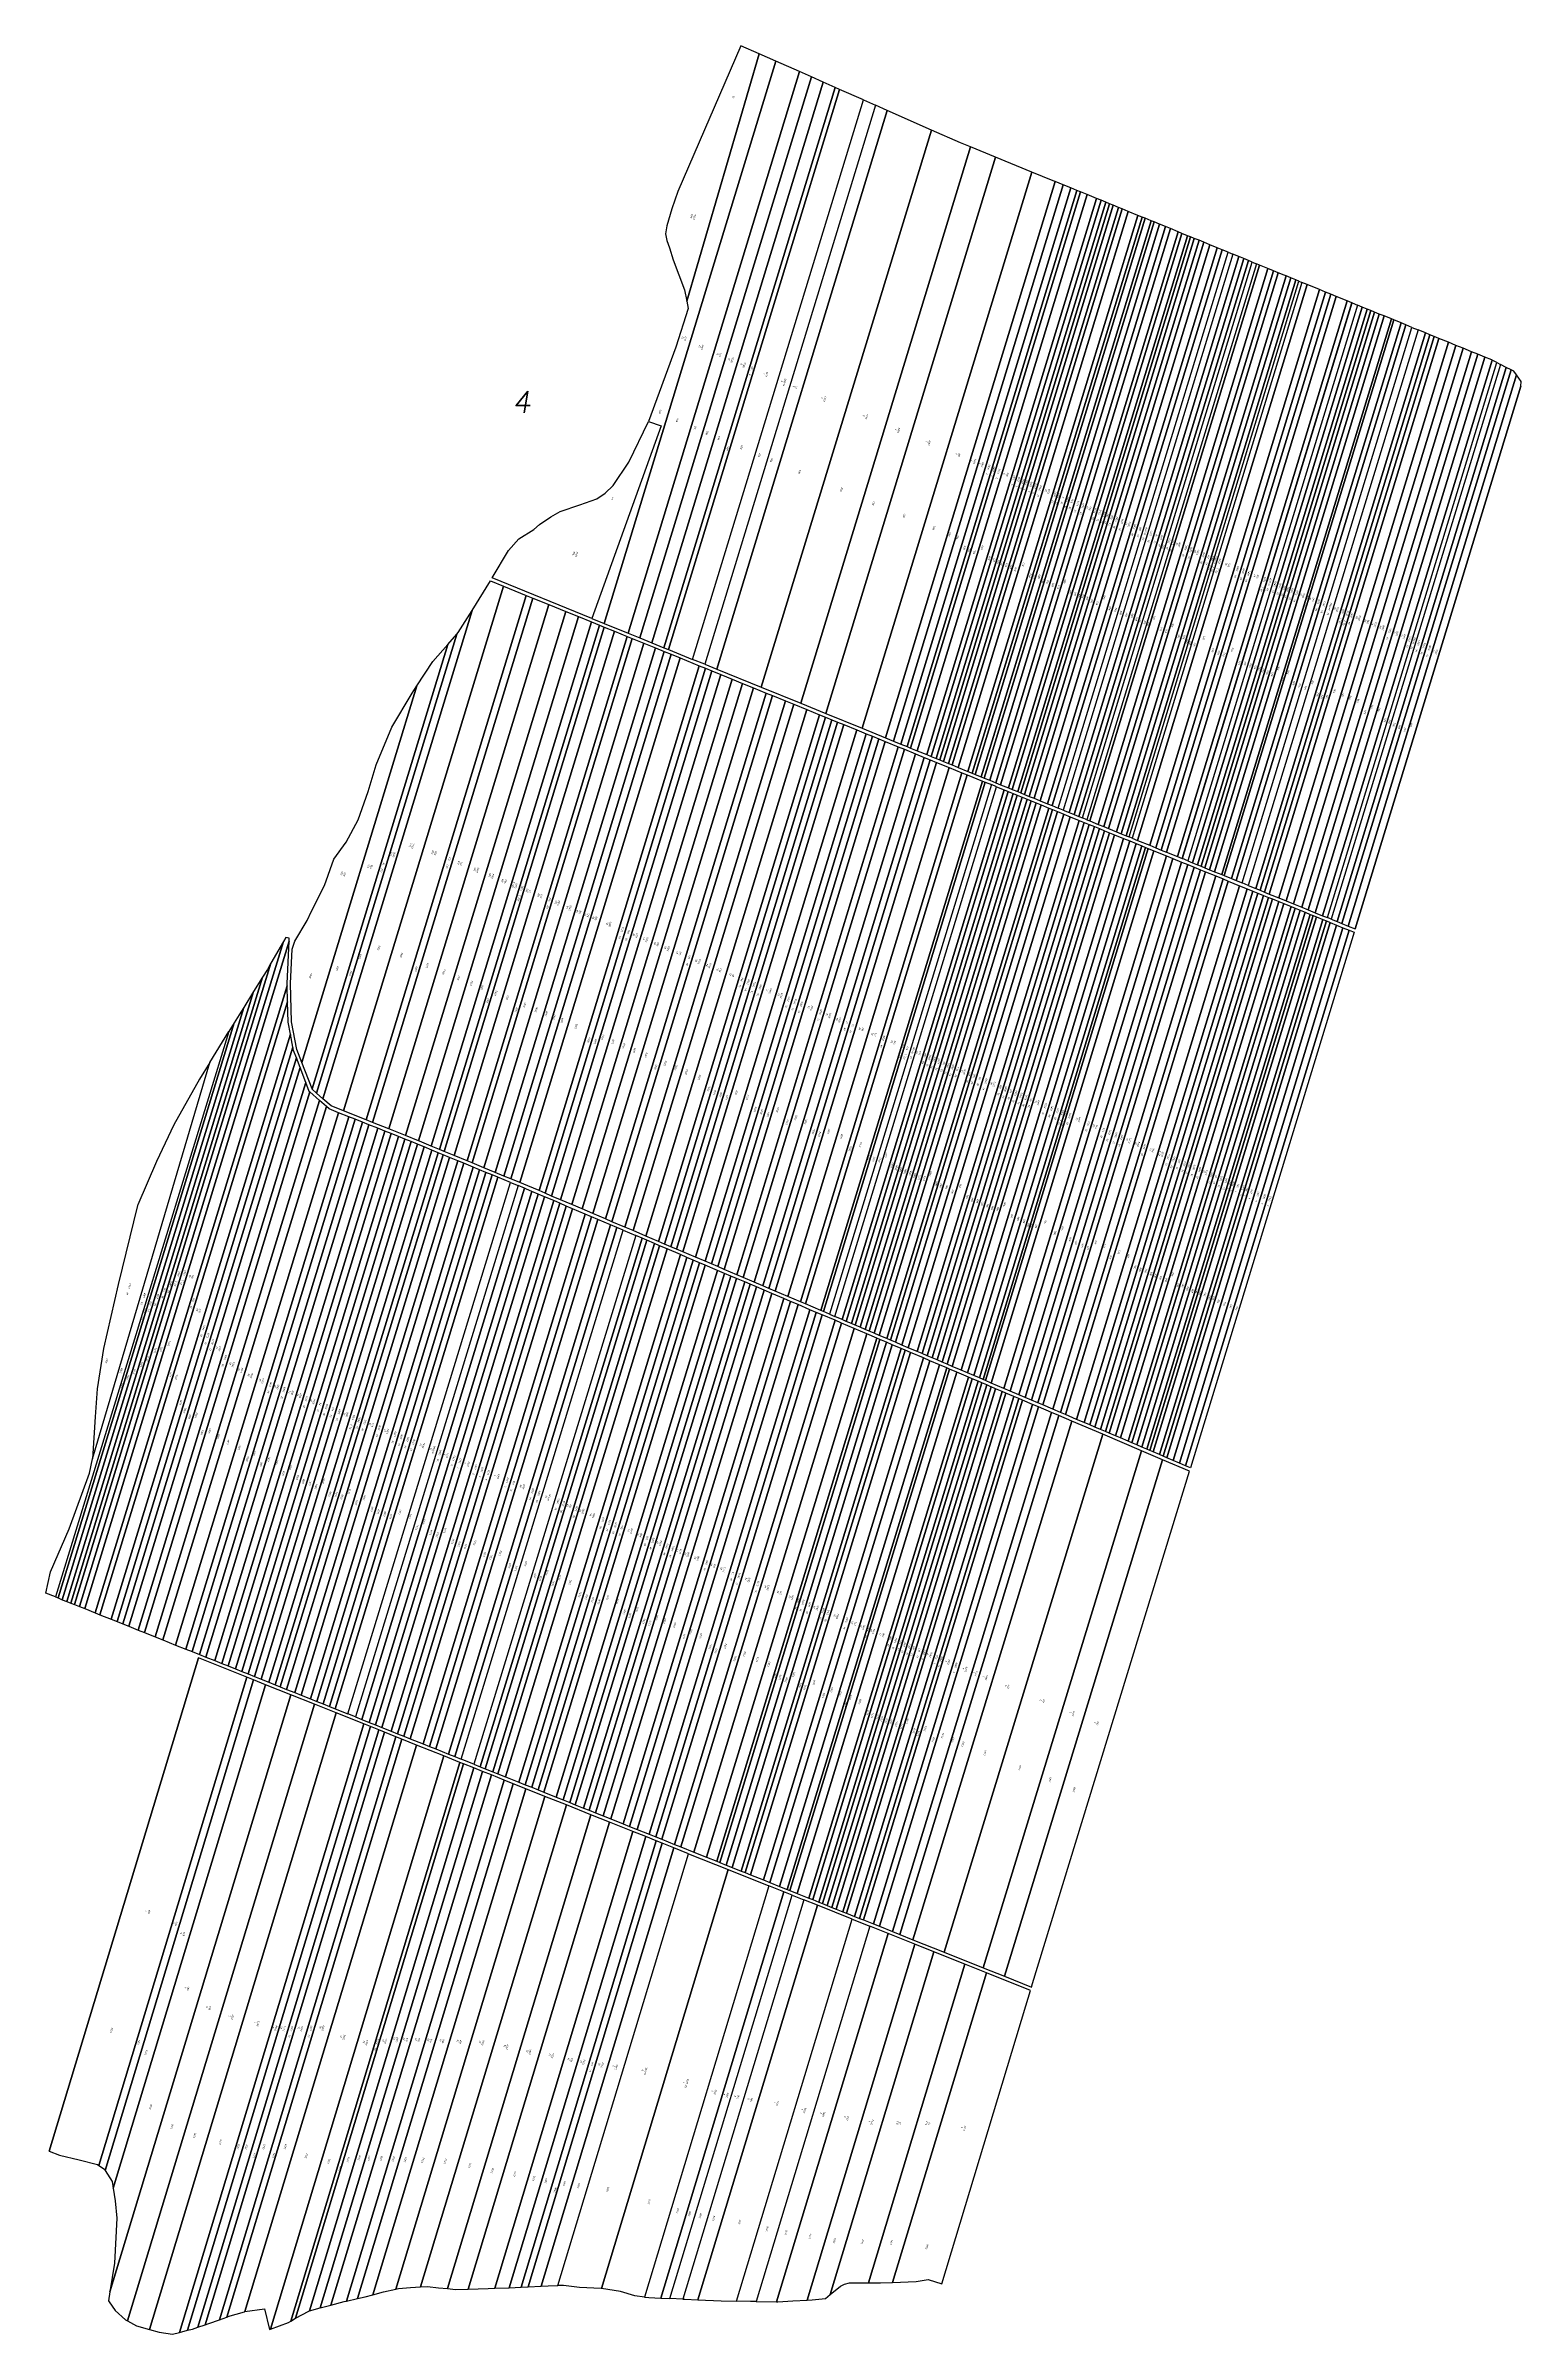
# Model space of a CAD drawing. Header units: millimetres. Extents: x 654897 to 656594, y 351646 to 354277.
import ezdxf
from ezdxf.enums import TextEntityAlignment as Align

# ---------------------------------------------------------------- set-up
doc = ezdxf.new("R2010")
doc.units = ezdxf.units.MM
for name, color, linetype in [('INDEX', 7, 'Continuous'), ('NrCadGeneral', 7, 'Continuous'), ('PARCELE', 7, 'Continuous'), ('SECTOR', 7, 'Continuous'), ('TERENURI', 3, 'Continuous')]:
    doc.layers.add(name, color=color, linetype=linetype)
doc.styles.get("Standard").update_dxf_attribs({"font": 'arial.ttf'})
doc.styles.add('STANDARD_TOPO', font='romans.shx', dxfattribs={"oblique": 10})
doc.styles.add('TIMES_NEW_ROMAN', font='arial.ttf')

msp = doc.modelspace()

# ---------------------------------------------------------------- linework, layer by layer
at = {"layer": 'TERENURI'}
for points in [[(655617, 354090), (655611.3, 354070.6), (655609.9, 354061.4), (655611.4, 354053.6), (655614.2, 354045.2), (655618.7, 354031.5), (655631.7, 353996.8), (655634.2, 353984), (655717.6, 354268.1), (655696.4, 354277.5), (655623.9, 354109.9)], [(655717.6, 354268.1), (655634.2, 353984), (655635.9, 353975.4), (655621.7, 353930.9), (655590.1, 353845.5), (655604.6, 353840.3), (655525.2, 353619.1), (655539.1, 353613.4), (655736.5, 354259.7), (655717.6, 354268.1)], [(655763.8, 354247.7), (655736.5, 354259.7), (655539.1, 353613.4), (655566.7, 353602.2)], [(655777.5, 354241.6), (655763.8, 354247.7), (655566.7, 353602.2), (655580.4, 353596.6)], [(655791.1, 354235.6), (655777.5, 354241.6), (655580.4, 353596.6), (655594.2, 353591)], [(655804.8, 354229.5), (655791.1, 354235.6), (655594.2, 353591), (655608, 353585.4)], [(655613.3, 353583.3), (655810, 354227.3), (655804.8, 354229.5), (655608, 353585.4)], [(655837.4, 354215.2), (655810, 354227.3), (655613.3, 353583.3), (655640.9, 353572)], [(655851.1, 354209.1), (655654.8, 353566.4), (655640.9, 353572), (655837.4, 354215.2)], [(655668.6, 353560.8), (655864.8, 354203.1), (655851.1, 354209.1), (655654.8, 353566.4)], [(655719.8, 353539.9), (655915.5, 354180.6), (655864.8, 354203.1), (655668.6, 353560.8)], [(655960.6, 354161.1), (655949.1, 354165.8), (655915.5, 354180.6), (655719.8, 353539.9), (655765.2, 353521.5)], [(655989.4, 354149.3), (655960.6, 354161.1), (655765.2, 353521.5), (655794, 353509.7)], [(656031.1, 354132.3), (655989.4, 354149.3), (655794, 353509.7), (655835.8, 353492.8)], [(656058, 354121.3), (656055.7, 354122.3), (656031.1, 354132.3), (655835.8, 353492.8), (655862.6, 353481.8)], [(656031.1, 354132.3), (656031.1, 354132.3), (655835.8, 353492.8), (655835.8, 353492.8)], [(655871.8, 353478.1), (656067.1, 354117.6), (656058, 354121.3), (655862.6, 353481.8)], [(656075.8, 354114.1), (656067.1, 354117.6), (655871.8, 353478.1), (655880.4, 353474.6)], [(656082.8, 354111.2), (656075.8, 354114.1), (655880.4, 353474.6), (655887.5, 353471.7)], [(656082.8, 354111.2), (655887.5, 353471.7), (655891.6, 353470), (656087, 354109.5)], [(655891.6, 353470), (655899.1, 353467), (656094.5, 354106.4), (656087, 354109.5)], [(655899.1, 353467), (655910.3, 353462.5), (656105.6, 354101.9), (656094.5, 354106.4)], [(656105.6, 354101.9), (655910.3, 353462.5), (655915.4, 353460.4), (656110.8, 354099.8)], [(655915.4, 353460.4), (655921, 353458.1), (656116.3, 354097.5), (656110.8, 354099.8)], [(655921, 353458.1), (655925.2, 353456.4), (656120.5, 354095.8), (656116.3, 354097.5)], [(656120.5, 354095.8), (655925.2, 353456.4), (655929.4, 353454.7), (656124.7, 354094.1)], [(655929.4, 353454.7), (655935.3, 353452.3), (656130.6, 354091.6), (656124.7, 354094.1)], [(655935.3, 353452.3), (655939.5, 353450.6), (656134.8, 354089.9), (656130.6, 354091.6)], [(655939.5, 353450.6), (655946.5, 353447.7), (656141.8, 354087.1), (656134.8, 354089.9)], [(655946.5, 353447.7), (655957.6, 353443.2), (656152.9, 354082.5), (656141.8, 354087.1)], [(655957.6, 353443.2), (655962.5, 353441.2), (656157.8, 354080.5), (656152.9, 354082.5)], [(655962.5, 353441.2), (655966, 353439.8), (656161.2, 354079.1), (656157.8, 354080.5)], [(656161.2, 354079.1), (655966, 353439.8), (655972.9, 353437), (656168.2, 354076.3)], [(655972.9, 353437), (655976.4, 353435.6), (656171.7, 354074.9), (656168.2, 354076.3)], [(655976.4, 353435.6), (655982.6, 353433), (656177.9, 354072.3), (656171.7, 354074.9)], [(655982.6, 353433), (655989.6, 353430.2), (656184.9, 354069.5), (656177.9, 354072.3)], [(656184.9, 354069.5), (655989.6, 353430.2), (655995.2, 353427.9), (656190.4, 354067.2)], [(655995.2, 353427.9), (656004.2, 353424.2), (656199.5, 354063.5), (656190.4, 354067.2)], [(656004.2, 353424.2), (656008.4, 353422.5), (656203.7, 354061.8), (656199.5, 354063.5)], [(656008.4, 353422.5), (656014.9, 353419.9), (656210.1, 354059.1), (656203.7, 354061.8)], [(656014.9, 353419.9), (656018.3, 353418.5), (656213.6, 354057.7), (656210.1, 354059.1)], [(656018.3, 353418.5), (656022.5, 353416.8), (656217.8, 354056), (656213.6, 354057.7)], [(656217.8, 354056), (656022.5, 353416.8), (656028.1, 353414.5), (656223.3, 354053.8)], [(656028.1, 353414.5), (656033.7, 353412.3), (656228.9, 354051.5), (656223.3, 354053.8)], [(656033.7, 353412.3), (656040.6, 353409.4), (656235.9, 354048.6), (656228.9, 354051.5)], [(656235.9, 354048.6), (656040.6, 353409.4), (656049, 353406), (656244.2, 354045.2)], [(656244.2, 354045.2), (656049, 353406), (656054.5, 353403.8), (656249.8, 354043)], [(656249.8, 354043), (656054.5, 353403.8), (656061.5, 353400.9), (656256.7, 354040.1)], [(656256.7, 354040.1), (656262.3, 354037.8), (656067.1, 353398.7), (656061.5, 353400.9)], [(656067.1, 353398.7), (656074, 353395.9), (656269.2, 354035), (656262.3, 354037.8)], [(656269.2, 354035), (656074, 353395.9), (656079.6, 353393.6), (656274.8, 354032.7)], [(656079.6, 353393.6), (656085.1, 353391.3), (656280.4, 354030.4), (656274.8, 354032.7)], [(656284.4, 354028.8), (656280.4, 354030.4), (656085.1, 353391.3), (656089.2, 353389.7)], [(656094.2, 353387.6), (656089.2, 353389.7), (656284.4, 354028.8), (656289.4, 354026.8)], [(656094.2, 353387.6), (656097.7, 353386.2), (656292.9, 354025.3), (656289.4, 354026.8)], [(656097.7, 353386.2), (656107.4, 353382.3), (656302.6, 354021.4), (656292.9, 354025.3)], [(656107.4, 353382.3), (656113.7, 353379.7), (656308.9, 354018.8), (656302.6, 354021.4)], [(656308.9, 354018.8), (656113.7, 353379.7), (656119.2, 353377.5), (656314.5, 354016.5)], [(656119.2, 353377.5), (656128.3, 353373.8), (656323.5, 354012.8), (656321.2, 354013.8), (656314.5, 354016.5)], [(656128.3, 353373.8), (656133.9, 353371.5), (656329.1, 354010.6), (656323.5, 354012.8)], [(656133.9, 353371.5), (656139.4, 353369.2), (656334.6, 354008.3), (656329.1, 354010.6)], [(656334.6, 354008.3), (656139.4, 353369.2), (656142.9, 353367.8), (656338.1, 354006.9)], [(656338.1, 354006.9), (656341.6, 354005.4), (656146.4, 353366.4), (656142.9, 353367.8)], [(656341.6, 354005.4), (656146.4, 353366.4), (656152.6, 353363.9), (656347.8, 354002.9)], [(656347.8, 354002.9), (656152.6, 353363.9), (656166.6, 353358.2), (656361.8, 353997.2)], [(656166.6, 353358.2), (656173.5, 353355.4), (656368.7, 353994.3), (656361.8, 353997.2)], [(656173.5, 353355.4), (656179.8, 353352.8), (656375, 353991.8), (656368.7, 353994.3)], [(656179.8, 353352.8), (656186.1, 353350.3), (656381.2, 353989.2), (656375, 353991.8)], [(656186.1, 353350.3), (656198.6, 353345.2), (656393.8, 353984.1), (656381.2, 353989.2)], [(656198.6, 353345.2), (656203.9, 353343), (656399, 353982), (656393.8, 353984.1)], [(656203.9, 353343), (656204.2, 353342.9), (656399.3, 353981.8), (656399, 353982)], [(656204.2, 353342.9), (656399.3, 353981.8), (656405.6, 353979.3), (656210.4, 353340.4)], [(656405.6, 353979.3), (656210.4, 353340.4), (656216, 353338.1), (656411.1, 353977)], [(656411.1, 353977), (656216, 353338.1), (656221.6, 353335.8), (656416.7, 353974.7)], [(656221.6, 353335.8), (656225.7, 353334.1), (656420.9, 353973), (656416.7, 353974.7)], [(656225.7, 353334.1), (656229.9, 353332.4), (656425.1, 353971.3), (656420.9, 353973)], [(656229.9, 353332.4), (656235.5, 353330.2), (656430.6, 353969), (656425.1, 353971.3)], [(656235.5, 353330.2), (656241, 353327.9), (656436.2, 353966.8), (656430.6, 353969)], [(656436.2, 353966.8), (656241, 353327.9), (656249.4, 353324.5), (656444.5, 353963.4)], [(656249.4, 353324.5), (656252.2, 353323.4), (656447.3, 353962.2), (656444.5, 353963.4)], [(656252.2, 353323.4), (656260.5, 353320), (656455.7, 353958.8), (656447.3, 353962.2)], [(656260.5, 353320), (656266.1, 353317.7), (656461.2, 353956.5), (656455.7, 353958.8)], [(656266.1, 353317.7), (656273.1, 353314.9), (656468.2, 353953.7), (656461.2, 353956.5)], [(656273.1, 353314.9), (656468.2, 353953.7), (656475.2, 353950.8), (656280, 353312)], [(656475.2, 353950.8), (656280, 353312), (656288.8, 353308.5), (656483.9, 353947.3)], [(656288.8, 353308.5), (656293.7, 353306.5), (656488.8, 353945.3), (656483.9, 353947.3)], [(656293.7, 353306.5), (656298.6, 353304.5), (656493.7, 353943.3), (656488.8, 353945.3)], [(656298.6, 353304.5), (656304.1, 353302.2), (656499.2, 353941), (656493.7, 353943.3)], [(656499.2, 353941), (656304.1, 353302.2), (656315.3, 353297.7), (656510.4, 353936.5)], [(656315.3, 353297.7), (656323.6, 353294.3), (656518.7, 353933), (656510.4, 353936.5)], [(656323.6, 353294.3), (656332, 353290.9), (656527.1, 353929.6), (656518.7, 353933)], [(656527.1, 353929.6), (656332, 353290.9), (656341.7, 353287), (656536.8, 353925.7)], [(656341.7, 353287), (656348.7, 353284.1), (656543.8, 353922.8), (656536.8, 353925.7)], [(656348.7, 353284.1), (656357, 353280.7), (656552.1, 353919.4), (656543.8, 353922.8)], [(656552.1, 353919.4), (656357, 353280.7), (656365.4, 353277.3), (656560.5, 353915.9), (656560, 353916.2)], [(656560.5, 353915.9), (656365.4, 353277.3), (656371, 353275.1), (656565.9, 353913.2)], [(656371, 353275.1), (656565.9, 353913.2), (656570, 353911.1), (656375.2, 353273.4)], [(656570, 353911.1), (656375.2, 353273.4), (656382.1, 353270.5), (656576.7, 353907.6)], [(656382.1, 353270.5), (656387.7, 353268.2), (656582.2, 353904.8), (656576.7, 353907.6)], [(656387.7, 353268.2), (656394.7, 353265.4), (656588.3, 353899.2), (656585.3, 353903.2), (656582.2, 353904.8)], [(656394.7, 353265.4), (656402.9, 353262.1), (656593.5, 353886.1), (656593.9, 353891.5), (656588.3, 353899.2)], [(656402.9, 353262.1), (656402.9, 353262.1), (656405.8, 353271.4), (656593.5, 353886.1), (656593.5, 353886.1)], [(655590.1, 353845.5), (655604.6, 353840.3), (655525.2, 353619.1), (655410.4, 353665.8), (655429.1, 353697.3), (655440.9, 353710.7), (655458.5, 353721.2), (655465, 353726.9), (655477.7, 353736), (655488.8, 353742.1), (655511.3, 353749.7), (655530.8, 353756.7), (655540.3, 353763), (655549.7, 353771.9), (655567.5, 353798.6)], [(655239.4, 353052.9), (655225.2, 353058.6), (655215.8, 353066.9), (655387.3, 353628.2), (655408.6, 353662.3), (655423.6, 353656.1)], [(655265.5, 353042.5), (655239.4, 353052.9), (655423.6, 353656.1), (655449.7, 353645.5)], [(655457.1, 353642.5), (655272.9, 353039.5), (655265.5, 353042.5), (655449.7, 353645.5)], [(655291.5, 353032.1), (655272.9, 353039.5), (655457.1, 353642.5), (655475.6, 353635)], [(655387.3, 353628.2), (655215.8, 353066.9), (655208.5, 353073.2), (655369.8, 353601), (655371.3, 353602.8)], [(655495, 353627.1), (655310.8, 353024.4), (655291.5, 353032.1), (655475.6, 353635)], [(655509.7, 353621.1), (655325.6, 353018.4), (655310.8, 353024.4), (655495, 353627.1)], [(655340.4, 353012.4), (655326.9, 353017.9), (655325.6, 353018.4), (655509.7, 353621.1), (655524.5, 353615.1)], [(655349.8, 353008.5), (655340.4, 353012.4), (655524.5, 353615.1), (655533.9, 353611.3)], [(655359.4, 353589.1), (655203.3, 353078.2), (655191.5, 353108.7), (655323.8, 353541.5), (655342.2, 353569.4)], [(655369.8, 353601), (655208.5, 353073.2), (655203.5, 353077.7), (655203.3, 353078.2), (655359.4, 353589.1)], [(655355.1, 353006.3), (655349.8, 353008.5), (655533.9, 353611.3), (655539.2, 353609.1)], [(655366.8, 353001.5), (655355.1, 353006.3), (655539.2, 353609.1), (655551, 353604.3)], [(655381.6, 352995.4), (655366.8, 353001.5), (655551, 353604.3), (655565.7, 353598.3)], [(655387.5, 352993), (655381.6, 352995.4), (655565.7, 353598.3), (655571.6, 353595.9)], [(655400.7, 352987.6), (655387.5, 352993), (655571.6, 353595.9), (655584.9, 353590.5)], [(655598.1, 353585.2), (655413.9, 352982.1), (655400.7, 352987.6), (655584.9, 353590.5)], [(655424, 352978), (655413.9, 352982.1), (655598.1, 353585.2), (655608.2, 353581.1)], [(655432, 352974.7), (655424, 352978), (655608.2, 353581.1), (655616.2, 353577.8)], [(655442.2, 352970.5), (655432, 352974.7), (655616.2, 353577.8), (655626.5, 353573.6)], [(655464.3, 352961.2), (655451.4, 352966.7), (655442.2, 352970.5), (655626.5, 353573.6), (655648.6, 353564.6)], [(655655.8, 353561.7), (655471.4, 352958.2), (655464.3, 352961.2), (655648.6, 353564.6)], [(655663.2, 353558.7), (655478.8, 352955), (655471.4, 352958.2), (655655.8, 353561.7)], [(655323.8, 353541.5), (655191.5, 353108.7), (655185.8, 353123.5), (655179.8, 353155.4), (655178.6, 353199.3), (655180.5, 353238.8), (655183.3, 353248.1), (655197.8, 353271.9), (655202.8, 353282.4), (655217.5, 353312), (655228.4, 353342.2), (655242.5, 353362), (655256.2, 353387.4), (655267.8, 353419.9), (655277, 353450.9), (655295, 353494.2), (655318.3, 353533.3)], [(655488.9, 352950.7), (655478.8, 352955), (655663.2, 353558.7), (655673.3, 353554.6)], [(655502.1, 352945.1), (655488.9, 352950.7), (655673.3, 353554.6), (655686.6, 353549.2)], [(655513.8, 352940.2), (655502.1, 352945.1), (655686.6, 353549.2), (655698.4, 353544.4)], [(655526.2, 352934.9), (655513.8, 352940.2), (655698.4, 353544.4), (655710.9, 353539.3)], [(655540.9, 352928.6), (655526.2, 352934.9), (655710.9, 353539.3), (655725.6, 353533.3)], [(655732.9, 353530.3), (655548.2, 352925.5), (655540.9, 352928.6), (655725.6, 353533.3)], [(655562.8, 352919.3), (655548.2, 352925.5), (655732.9, 353530.3), (655747.6, 353524.3)], [(655572.5, 352915.2), (655562.8, 352919.3), (655747.6, 353524.3), (655757.4, 353520.4)], [(655772.1, 353514.4), (655587.2, 352909), (655572.5, 352915.2), (655757.4, 353520.4)], [(655601.8, 352902.7), (655587.2, 352909), (655772.1, 353514.4), (655786.8, 353508.4)], [(655608.6, 352899.8), (655601.8, 352902.7), (655786.8, 353508.4), (655793.7, 353505.6)], [(655801, 353502.6), (655615.9, 352896.7), (655608.6, 352899.8), (655793.7, 353505.6)], [(655807.6, 353499.9), (655622.5, 352893.9), (655615.9, 352896.7), (655801, 353502.6)], [(655629.8, 352890.8), (655622.5, 352893.9), (655807.6, 353499.9), (655814.9, 353497)], [(655829.6, 353491), (655644.4, 352884.6), (655629.8, 352890.8), (655814.9, 353497)], [(655655.2, 352880), (655644.4, 352884.6), (655829.6, 353491), (655840.5, 353486.5)], [(655662.5, 352876.9), (655655.2, 352880), (655840.5, 353486.5), (655847.8, 353483.6)], [(655669.8, 352873.8), (655662.5, 352876.9), (655847.8, 353483.6), (655855.2, 353480.6)], [(655677.1, 352870.7), (655669.8, 352873.8), (655855.2, 353480.6), (655862.5, 353477.6)], [(655691.7, 352864.5), (655677.1, 352870.7), (655862.5, 353477.6), (655877.2, 353471.6)], [(655699, 352861.4), (655691.7, 352864.5), (655877.2, 353471.6), (655884.5, 353468.7)], [(655711.6, 352856), (655699, 352861.4), (655884.5, 353468.7), (655897.2, 353463.5)], [(655721.8, 352851.7), (655711.6, 352856), (655897.2, 353463.5), (655907.4, 353459.3)], [(655728.5, 352848.8), (655721.8, 352851.7), (655907.4, 353459.3), (655914.1, 353456.6)], [(655921.4, 353453.6), (655735.8, 352845.7), (655728.5, 352848.8), (655914.1, 353456.6)], [(655750.3, 352839.6), (655735.8, 352845.7), (655921.4, 353453.6), (655936.1, 353447.7)], [(655764.9, 352833.4), (655750.3, 352839.6), (655936.1, 353447.7), (655950.7, 353441.7)], [(655770.7, 352830.9), (655764.9, 352833.4), (655950.7, 353441.7), (655956.5, 353439.3)], [(655974.3, 353432.1), (655788.4, 352823.4), (655770.7, 352830.9), (655956.5, 353439.3)], [(655791.3, 352822.1), (655788.4, 352823.4), (655974.3, 353432.1), (655977.2, 353430.9)], [(655798.5, 352819), (655791.3, 352822.1), (655977.2, 353430.9), (655984.5, 353428)], [(655804.3, 352816.6), (655990.4, 353425.6), (655984.5, 353428), (655798.5, 352819)], [(655999.1, 353422), (655813.1, 352812.9), (655804.3, 352816.6), (655990.4, 353425.6)], [(655817.7, 352810.9), (655813.1, 352812.9), (655999.1, 353422), (656003.8, 353420.1)], [(655823.5, 352808.4), (655817.7, 352810.9), (656003.8, 353420.1), (656009.7, 353417.7)], [(655827.9, 352806.6), (655823.5, 352808.4), (656009.7, 353417.7), (656014, 353416)], [(655833.7, 352804.1), (655827.9, 352806.6), (656014, 353416), (656019.9, 353413.6)], [(655839.5, 352801.6), (655833.7, 352804.1), (656019.9, 353413.6), (656025.7, 353411.2)], [(656030.1, 353409.4), (655843.9, 352799.8), (655839.5, 352801.6), (656025.7, 353411.2)], [(655849.7, 352797.3), (655843.9, 352799.8), (656030.1, 353409.4), (656035.9, 353407.1)], [(655855.5, 352794.8), (655849.7, 352797.3), (656035.9, 353407.1), (656041.8, 353404.7)], [(655864.2, 352791.1), (655855.5, 352794.8), (656041.8, 353404.7), (656050.5, 353401.1)], [(655868.5, 352789.3), (655864.2, 352791.1), (656050.5, 353401.1), (656054.9, 353399.3)], [(656060.7, 353397), (655874.3, 352786.8), (655868.5, 352789.3), (656054.9, 353399.3)], [(655881.6, 352783.7), (655874.3, 352786.8), (656060.7, 353397), (656068, 353394)], [(655888.8, 352780.6), (655881.6, 352783.7), (656068, 353394), (656075.3, 353391)], [(655899, 352776.3), (655888.8, 352780.6), (656075.3, 353391), (656085.5, 353386.9)], [(655904.8, 352773.9), (655899, 352776.3), (656085.5, 353386.9), (656091.3, 353384.5)], [(655910.6, 352771.4), (655904.8, 352773.9), (656091.3, 353384.5), (656097.1, 353382.2)], [(655916.4, 352768.9), (655910.6, 352771.4), (656097.1, 353382.2), (656103, 353379.8)], [(655922.2, 352766.5), (655916.4, 352768.9), (656103, 353379.8), (656108.8, 353377.4)], [(655928, 352764), (655922.2, 352766.5), (656108.8, 353377.4), (656114.6, 353375)], [(655933.8, 352761.5), (655928, 352764), (656114.6, 353375), (656120.4, 353372.7)], [(656126.3, 353370.3), (655939.5, 352759.1), (655933.8, 352761.5), (656120.4, 353372.7)], [(655949.7, 352754.8), (655939.5, 352759.1), (656126.3, 353370.3), (656136.4, 353366.2)], [(655956.9, 352751.7), (655949.7, 352754.8), (656136.4, 353366.2), (656143.7, 353363.2)], [(656151, 353360.2), (655964.2, 352748.6), (655956.9, 352751.7), (656143.7, 353363.2)], [(655970.7, 352745.8), (655964.2, 352748.6), (656151, 353360.2), (656157.5, 353357.6)], [(655975, 352744), (655970.7, 352745.8), (656157.5, 353357.6), (656161.9, 353355.8)], [(656164.8, 353354.6), (655977.9, 352742.8), (655975, 352744), (656161.9, 353355.8)], [(656171.3, 353352), (655984.4, 352740), (655977.9, 352742.8), (656164.8, 353354.6)], [(655998.9, 352733.8), (655984.4, 352740), (656171.3, 353352), (656185.9, 353346.1)], [(656006.1, 352730.8), (655998.9, 352733.8), (656185.9, 353346.1), (656193.1, 353343.1)], [(656203.3, 353339), (656016.2, 352726.5), (656006.1, 352730.8), (656193.1, 353343.1)], [(656023.4, 352723.4), (656016.2, 352726.5), (656203.3, 353339), (656210.6, 353336)], [(656030.7, 352720.3), (656023.4, 352723.4), (656210.6, 353336), (656217.8, 353333.1)], [(656037.9, 352717.2), (656030.7, 352720.3), (656217.8, 353333.1), (656225.1, 353330.1)], [(656230.9, 353327.7), (656043.6, 352714.8), (656037.9, 352717.2), (656225.1, 353330.1)], [(656242.5, 353323), (656055.2, 352709.9), (656043.6, 352714.8), (656230.9, 353327.7)], [(656063.9, 352706.2), (656055.2, 352709.9), (656242.5, 353323), (656251.2, 353319.5)], [(656257, 353317.1), (656069.6, 352703.7), (656063.9, 352706.2), (656251.2, 353319.5)], [(656082.6, 352698.2), (656069.6, 352703.7), (656257, 353317.1), (656270, 353311.8)], [(656278.7, 353308.3), (656091.3, 352694.5), (656082.6, 352698.2), (656270, 353311.8)], [(656097.8, 352691.8), (656091.3, 352694.5), (656278.7, 353308.3), (656285.3, 353305.6)], [(656291.1, 353303.3), (656103.5, 352689.3), (656097.8, 352691.8), (656285.3, 353305.6)], [(656110, 352686.6), (656103.5, 352689.3), (656291.1, 353303.3), (656297.6, 353300.6)], [(656115.8, 352684.1), (656110, 352686.6), (656297.6, 353300.6), (656303.4, 353298.3)], [(656120.1, 352682.3), (656115.8, 352684.1), (656303.4, 353298.3), (656307.7, 353296.5)], [(656127.3, 352679.2), (656120.1, 352682.3), (656307.7, 353296.5), (656315, 353293.5)], [(656320.7, 353291.2), (656133.1, 352676.8), (656127.3, 352679.2), (656315, 353293.5)], [(656141.7, 352673.1), (656133.1, 352676.8), (656320.7, 353291.2), (656329.4, 353287.7)], [(656333.8, 353285.9), (656146, 352671.2), (656141.7, 352673.1), (656329.4, 353287.7)], [(656151.8, 352668.8), (656146, 352671.2), (656333.8, 353285.9), (656339.6, 353283.5)], [(656157.5, 352666.3), (656151.8, 352668.8), (656339.6, 353283.5), (656345.3, 353281.2)], [(656163.3, 352663.9), (656157.5, 352666.3), (656345.3, 353281.2), (656351.1, 353278.8)], [(656166.9, 352662.4), (656163.3, 352663.9), (656351.1, 353278.8), (656354.7, 353277.4)], [(656170.5, 352660.8), (656166.9, 352662.4), (656354.7, 353277.4), (656358.4, 353275.9)], [(656177.7, 352657.8), (656170.5, 352660.8), (656358.4, 353275.9), (656365.6, 353272.9)], [(656182, 352655.9), (656177.7, 352657.8), (656365.6, 353272.9), (656369.9, 353271.2)], [(654936, 352482.9), (655170.3, 353247.7), (655156, 353222.8), (654930.1, 352485.3)], [(654941.8, 352480.6), (655176.9, 353248.1), (655177.1, 353251.4), (655173, 353252.3), (655170.3, 353247.7), (654936, 352482.9)], [(655174.6, 353196.8), (655174.6, 353199.3), (655176.9, 353248.1), (654941.8, 352480.6), (654953.8, 352475.8)], [(656186.3, 352654.1), (656182, 352655.9), (656369.9, 353271.2), (656374.3, 353269.4)], [(656381.5, 353266.5), (656193.5, 352651), (656186.3, 352654.1), (656374.3, 353269.4)], [(656388.7, 353263.5), (656200.7, 352648), (656193.5, 352651), (656381.5, 353266.5)], [(656207.9, 352644.9), (656200.7, 352648), (656388.7, 353263.5), (656395.9, 353260.6)], [(656401.7, 353258.2), (656213.6, 352642.5), (656207.9, 352644.9), (656395.9, 353260.6)], [(655156, 353222.8), (655151.9, 353215.6), (655146.3, 353206.6), (654925.8, 352487), (654930.1, 352485.3)], [(655146.3, 353206.6), (655136.1, 353190.2), (654921.2, 352488.8), (654925.8, 352487)], [(655175.2, 353178.2), (655174.6, 353196.8), (654953.8, 352475.8), (654959.3, 352473.6)], [(655124.7, 353171.9), (655119.4, 353163.4), (655113.7, 353154.1), (654911.1, 352492.9), (654916, 352490.9)], [(655136.1, 353190.2), (655124.7, 353171.9), (654916, 352490.9), (654921.2, 352488.8)], [(655178.4, 353141.2), (655175.8, 353154.9), (655175.2, 353178.2), (654959.3, 352473.6), (654972.3, 352468.4)], [(655107.6, 353144.2), (654908.4, 352494), (654897, 352498.5), (654902.5, 352523), (654924.1, 352572.3), (654947.4, 352636.2), (654950.6, 352653), (655085.8, 353108.6)], [(654911.1, 352492.9), (655113.7, 353154.1), (655107.6, 353144.2), (654908.4, 352494)], [(655181.3, 353126.1), (655178.4, 353141.2), (654972.3, 352468.4), (654979, 352465.7)], [(655185.2, 353114), (655182, 353122.4), (655181.3, 353126.1), (654979, 352465.7), (654985.8, 352463)], [(655085.8, 353108.6), (655073.9, 353089.2), (655044.3, 353036.7), (655024.2, 352994.6), (655002.9, 352944.7), (655002.7, 352944.2), (654980.2, 352853.4), (654963.5, 352779.6), (654956, 352733.5), (654953.8, 352701.2), (654950.6, 352653)], [(655189.5, 353102.8), (655185.2, 353114), (654985.8, 352463), (654992.7, 352460.3)], [(655196.2, 353085.4), (655189.5, 353102.8), (654992.7, 352460.3), (655003.4, 352456)], [(655200.9, 353074.6), (655200.1, 353075.3), (655196.2, 353085.4), (655003.4, 352456), (655010.5, 352453.2)], [(655212, 353064.9), (655200.9, 353074.6), (655010.5, 352453.2), (655023, 352448.2)], [(655031.8, 352444.6), (655219.7, 353058.1), (655212, 353064.9), (655023, 352448.2)], [(655046.4, 352438.8), (655233.8, 353050.8), (655223, 353055.1), (655219.7, 353058.1), (655031.8, 352444.6)], [(655245.6, 353046.1), (655233.8, 353050.8), (655046.4, 352438.8), (655058.2, 352434.1)], [(655065.4, 352431.2), (655252.9, 353043.2), (655245.6, 353046.1), (655058.2, 352434.1)], [(655261.2, 353039.9), (655252.9, 353043.2), (655065.4, 352431.2), (655073.7, 352427.9)], [(655268.5, 353037), (655261.2, 353039.9), (655073.7, 352427.9), (655081, 352425)], [(655091.3, 352420.9), (655278.8, 353032.9), (655268.5, 353037), (655081, 352425)], [(655286.9, 353029.6), (655278.8, 353032.9), (655091.3, 352420.9), (655099.5, 352417.6)], [(655106.7, 352414.7), (655294.2, 353026.7), (655286.9, 353029.6), (655099.5, 352417.6)], [(655302.7, 353023.3), (655294.2, 353026.7), (655106.7, 352414.7), (655115.2, 352411.3)], [(655122.5, 352408.4), (655310, 353020.4), (655302.7, 353023.3), (655115.2, 352411.3)], [(655317.2, 353017.5), (655310, 353020.4), (655122.5, 352408.4), (655129.8, 352405.5)], [(655137, 352402.6), (655324.5, 353014.6), (655317.2, 353017.5), (655129.8, 352405.5)], [(655332.1, 353011.5), (655325.4, 353014.2), (655324.5, 353014.6), (655137, 352402.6), (655144.6, 352399.6)], [(655340.9, 353007.8), (655332.1, 353011.5), (655144.6, 352399.6), (655153.5, 352396)], [(655348.2, 353004.8), (655340.9, 353007.8), (655153.5, 352396), (655160.8, 352393.1)], [(655354.1, 353002.4), (655348.2, 353004.8), (655160.8, 352393.1), (655166.7, 352390.7)], [(655174, 352387.8), (655361.3, 352999.4), (655354.1, 353002.4), (655166.7, 352390.7)], [(655183.4, 352384.1), (655370.8, 352995.6), (655361.3, 352999.4), (655174, 352387.8)], [(655378, 352992.6), (655370.8, 352995.6), (655183.4, 352384.1), (655190.7, 352381.1)], [(655201.4, 352376.9), (655388.7, 352988.2), (655378, 352992.6), (655190.7, 352381.1)], [(655395.9, 352985.2), (655388.7, 352988.2), (655201.4, 352376.9), (655208.7, 352374)], [(655403.2, 352982.2), (655395.9, 352985.2), (655208.7, 352374), (655216, 352371.1)], [(655410.5, 352979.2), (655403.2, 352982.2), (655216, 352371.1), (655223.3, 352368.1)], [(655229.9, 352365.5), (655417.1, 352976.5), (655410.5, 352979.2), (655223.3, 352368.1)], [(655244.5, 352359.6), (655431.6, 352970.5), (655417.1, 352976.5), (655229.9, 352365.5)], [(655440.2, 352967), (655253.1, 352356.2), (655244.5, 352359.6), (655431.6, 352970.5)], [(655447.5, 352964), (655440.2, 352967), (655253.1, 352356.2), (655260.4, 352353.3)], [(655456.1, 352960.3), (655449.9, 352963), (655447.5, 352964), (655260.4, 352353.3), (655269.1, 352349.8)], [(655463.4, 352957.3), (655456.1, 352960.3), (655269.1, 352349.8), (655276.4, 352346.9)], [(655283.7, 352344), (655470.6, 352954.2), (655463.4, 352957.3), (655276.4, 352346.9)], [(655481.2, 352949.7), (655470.6, 352954.2), (655283.7, 352344), (655294.3, 352339.7)], [(655301.6, 352336.8), (655488.4, 352946.6), (655481.2, 352949.7), (655294.3, 352339.7)], [(655308.9, 352333.9), (655495.7, 352943.5), (655488.4, 352946.6), (655301.6, 352336.8)], [(655502.9, 352940.4), (655495.7, 352943.5), (655308.9, 352333.9), (655316.2, 352331)], [(655517.5, 352934.2), (655502.9, 352940.4), (655316.2, 352331), (655330.9, 352325.1)], [(655524.7, 352931.2), (655517.5, 352934.2), (655330.9, 352325.1), (655338.2, 352322.2)], [(655532, 352928.1), (655524.7, 352931.2), (655338.2, 352322.2), (655345.5, 352319.3)], [(655546.5, 352921.9), (655532, 352928.1), (655345.5, 352319.3), (655360.1, 352313.4)], [(655553.8, 352918.8), (655546.5, 352921.9), (655360.1, 352313.4), (655367.5, 352310.5)], [(655561.1, 352915.7), (655553.8, 352918.8), (655367.5, 352310.5), (655374.8, 352307.6)], [(655389.4, 352301.7), (655374.8, 352307.6), (655561.1, 352915.7), (655575.6, 352909.5)], [(655582.9, 352906.4), (655575.6, 352909.5), (655389.4, 352301.7), (655396.8, 352298.8)], [(655588.3, 352904.1), (655582.9, 352906.4), (655396.8, 352298.8), (655402.2, 352296.6)], [(655597.2, 352900.3), (655588.3, 352904.1), (655402.2, 352296.6), (655411.2, 352293)], [(655602.9, 352897.9), (655597.2, 352900.3), (655411.2, 352293), (655416.9, 352290.8)], [(655611.7, 352894.2), (655602.9, 352897.9), (655416.9, 352290.8), (655425.7, 352287.2)], [(655627, 352887.6), (655611.7, 352894.2), (655425.7, 352287.2), (655441.2, 352281)], [(655634.3, 352884.5), (655627, 352887.6), (655441.2, 352281), (655448.5, 352278.1)], [(655455.9, 352275.2), (655641.6, 352881.4), (655634.3, 352884.5), (655448.5, 352278.1)], [(655648.9, 352878.3), (655641.6, 352881.4), (655455.9, 352275.2), (655463.2, 352272.2)], [(655655.5, 352875.5), (655648.9, 352878.3), (655463.2, 352272.2), (655469.9, 352269.6)], [(655669.6, 352869.5), (655655.5, 352875.5), (655469.9, 352269.6), (655484.1, 352263.9)], [(655677.7, 352866.1), (655669.6, 352869.5), (655484.1, 352263.9), (655492.2, 352260.7)], [(655499.6, 352257.7), (655685, 352863), (655677.7, 352866.1), (655492.2, 352260.7)], [(655691.3, 352860.3), (655685, 352863), (655499.6, 352257.7), (655505.9, 352255.2)], [(655515.5, 352251.4), (655700.8, 352856.3), (655691.3, 352860.3), (655505.9, 352255.2)], [(655521.8, 352248.8), (655707.1, 352853.6), (655700.8, 352856.3), (655515.5, 352251.4)], [(655714.4, 352850.5), (655707.1, 352853.6), (655521.8, 352248.8), (655529.2, 352245.9)], [(655723.1, 352846.8), (655714.4, 352850.5), (655529.2, 352245.9), (655538, 352242.4)], [(655732, 352843), (655723.1, 352846.8), (655538, 352242.4), (655546.9, 352238.8)], [(655561, 352233.2), (655746, 352837), (655732, 352843), (655546.9, 352238.8)], [(655568.5, 352230.2), (655753.5, 352833.9), (655746, 352837), (655561, 352233.2)], [(655762.2, 352830.2), (655753.5, 352833.9), (655568.5, 352230.2), (655577.3, 352226.7)], [(655775.9, 352824.3), (655762.2, 352830.2), (655577.3, 352226.7), (655591.1, 352221.2)], [(655783.2, 352821.2), (655775.9, 352824.3), (655591.1, 352221.2), (655598.5, 352218.2)], [(655790.1, 352818.3), (655783.2, 352821.2), (655598.5, 352218.2), (655605.4, 352215.4)], [(655804.7, 352812.1), (655790.1, 352818.3), (655605.4, 352215.4), (655620.2, 352209.5)], [(655812, 352809), (655804.7, 352812.1), (655620.2, 352209.5), (655627.4, 352206.6)], [(655642.2, 352200.7), (655826.7, 352802.7), (655812, 352809), (655627.4, 352206.6)], [(655657, 352194.8), (655841.4, 352796.5), (655826.7, 352802.7), (655642.2, 352200.7)], [(655852.9, 352791.6), (655841.4, 352796.5), (655657, 352194.8), (655668.7, 352190.1)], [(655856.4, 352790.1), (655852.9, 352791.6), (655668.7, 352190.1), (655672.2, 352188.7)], [(655863.8, 352786.9), (655856.4, 352790.1), (655672.2, 352188.7), (655679.6, 352185.8)], [(655870.6, 352784.1), (655863.8, 352786.9), (655679.6, 352185.8), (655686.5, 352183)], [(655696.8, 352178.9), (655880.8, 352779.7), (655870.6, 352784.1), (655686.5, 352183)], [(655885.5, 352777.7), (655880.8, 352779.7), (655696.8, 352178.9), (655701.4, 352177.1)], [(655891.5, 352775.2), (655885.5, 352777.7), (655701.4, 352177.1), (655707.5, 352174.6)], [(655906.3, 352768.9), (655891.5, 352775.2), (655707.5, 352174.6), (655722.4, 352168.7)], [(655729.8, 352165.7), (655913.6, 352765.7), (655906.3, 352768.9), (655722.4, 352168.7)], [(655924.7, 352761), (655913.6, 352765.7), (655729.8, 352165.7), (655740.9, 352161.3)], [(655933.3, 352757.4), (655924.7, 352761), (655740.9, 352161.3), (655749.6, 352157.8)], [(655752.6, 352156.6), (655936.3, 352756.1), (655933.3, 352757.4), (655749.6, 352157.8)], [(655761.2, 352153.2), (655944.8, 352752.5), (655936.3, 352756.1), (655752.6, 352156.6)], [(655958.1, 352746.8), (655944.8, 352752.5), (655761.2, 352153.2), (655774.6, 352147.8)], [(655962.5, 352745), (655958.1, 352746.8), (655774.6, 352147.8), (655779, 352146.1)], [(655969.4, 352742), (655962.5, 352745), (655779, 352146.1), (655786, 352143.3)], [(655973.7, 352740.2), (655969.4, 352742), (655786, 352143.3), (655790.4, 352141.5)], [(655795.8, 352139.3), (655979.2, 352737.9), (655973.7, 352740.2), (655790.4, 352141.5)], [(655801.1, 352137.2), (655984.4, 352735.6), (655983.9, 352735.8), (655979.2, 352737.9), (655795.8, 352139.3)], [(655989.4, 352733.5), (655984.4, 352735.6), (655801.1, 352137.2), (655806.1, 352135.2)], [(655996.8, 352730.4), (655989.4, 352733.5), (655806.1, 352135.2), (655813.6, 352132.2)], [(656001.2, 352728.5), (655996.8, 352730.4), (655813.6, 352132.2), (655817.9, 352130.5)], [(656010.3, 352724.6), (656001.2, 352728.5), (655817.9, 352130.5), (655827.2, 352126.8)], [(655832.9, 352124.5), (656016, 352722.2), (656010.3, 352724.6), (655827.2, 352126.8)], [(656020.4, 352720.3), (656016, 352722.2), (655832.9, 352124.5), (655837.3, 352122.8)], [(656032, 352715.4), (656020.4, 352720.3), (655837.3, 352122.8), (655849.1, 352118.1)], [(655855.8, 352115.4), (656038.8, 352712.5), (656032, 352715.4), (655849.1, 352118.1)], [(655870.7, 352109.4), (656053.6, 352706.2), (656038.8, 352712.5), (655855.8, 352115.4)], [(656062.1, 352702.6), (656053.6, 352706.2), (655870.7, 352109.4), (655879.3, 352106)], [(656076.9, 352696.3), (656062.1, 352702.6), (655879.3, 352106), (655894.3, 352100)], [(656112.6, 352681.1), (656076.9, 352696.3), (655894.3, 352100), (655930.2, 352085.7)], [(656157.2, 352662.2), (656112.6, 352681.1), (655930.2, 352085.7), (655975.1, 352067.7)], [(656181.5, 352651.8), (656157.2, 352662.2), (655975.1, 352067.7), (655999.5, 352057.9)], [(656030.7, 352045.5), (656032, 352049.7), (656212.5, 352638.7), (656181.5, 352651.8), (655999.5, 352057.9)], [(654958, 351840.4), (655128.1, 352401.9), (655072.8, 352424), (654901, 351856.8), (654912.7, 351852.4), (654935.6, 351846.9), (654956.4, 351841.4)], [(655072.8, 352424), (655072.8, 352424), (654901, 351856.8), (654901, 351856.8)], [(654965.2, 351834.8), (655136, 352398.7), (655128.1, 352401.9), (654958, 351840.4), (654964.4, 351836.2)], [(655149.8, 352393.2), (655136, 352398.7), (654965.2, 351834.8), (654973.3, 351822.1), (654974.5, 351814.4)], [(655205.9, 352370.8), (655178.8, 352381.6), (654970.8, 351695), (654969.2, 351684.9), (654969.8, 351683.7), (654977, 351673.7), (654988.6, 351663.1), (654991.2, 351661.7)], [(655178.8, 352381.6), (655149.8, 352393.2), (654974.5, 351814.4), (654976.8, 351799.8), (654978.8, 351780), (654976.1, 351728), (654970.8, 351695)], [(655231.1, 352360.7), (655205.9, 352370.8), (654991.2, 351661.7), (655001.5, 351656.1), (655016.4, 351651.8)], [(655050.8, 351648.5), (655262.7, 352348.1), (655231.1, 352360.7), (655016.4, 351651.8), (655027.3, 351648.7), (655042.8, 351646.4)], [(655270.3, 352345), (655262.7, 352348.1), (655050.8, 351648.5), (655060.1, 351650.9)], [(655280, 352341.1), (655270.3, 352345), (655060.1, 351650.9), (655065.7, 351652.4), (655072.1, 351654.5)], [(655080.2, 351657.3), (655286.6, 352338.5), (655280, 352341.1), (655072.1, 351654.5)], [(655299.8, 352333.3), (655286.6, 352338.5), (655080.2, 351657.3), (655084.6, 351658.7), (655096.8, 351663.1)], [(655306.4, 352330.6), (655299.8, 352333.3), (655096.8, 351663.1), (655105.2, 351666.1)], [(655126, 351672.4), (655323.4, 352323.8), (655306.4, 352330.6), (655105.2, 351666.1), (655106.5, 351666.6), (655125.6, 351672.3)], [(655355, 352311.2), (655323.4, 352323.8), (655126, 351672.4), (655148.6, 351675.6), (655154.5, 351651.8), (655155.4, 351652.1)], [(655373.4, 352303.9), (655355, 352311.2), (655155.4, 351652.1), (655176, 351659.9), (655178.8, 351661.5)], [(655377.5, 352302.2), (655373.4, 352303.9), (655178.8, 351661.5), (655184.4, 351664.7)], [(655200.2, 351673.3), (655389.2, 352297.5), (655377.5, 352302.2), (655184.4, 351664.7), (655199.4, 351673.1)], [(655399.3, 352293.5), (655389.2, 352297.5), (655200.2, 351673.3), (655212.5, 351676.6)], [(655409.5, 352289.4), (655399.3, 352293.5), (655212.5, 351676.6), (655224.9, 351679.8)], [(655424.3, 352283.5), (655409.5, 352289.4), (655224.9, 351679.8), (655240.3, 351683.9), (655242.8, 351684.5)], [(655434.7, 352279.3), (655424.3, 352283.5), (655242.8, 351684.5), (655255.5, 351687.5)], [(655273.2, 351691.8), (655449.3, 352273.5), (655434.7, 352279.3), (655255.5, 351687.5), (655264.2, 351689.5)], [(655471.1, 352264.8), (655449.3, 352273.5), (655273.2, 351691.8), (655285.4, 351695), (655299.5, 351698.3)], [(655328, 351700.9), (655495.8, 352254.9), (655471.1, 352264.8), (655299.5, 351698.3), (655302.6, 351699), (655316.4, 351700.3)], [(655358.9, 351698.9), (655523.9, 352243.7), (655495.8, 352254.9), (655328, 351700.9), (655336.1, 351701.3), (655348.5, 351699.9)], [(655545.4, 352235.1), (655523.9, 352243.7), (655358.9, 351698.9), (655368.1, 351698), (655382.8, 351698.3)], [(655413.3, 351699.2), (655572.3, 352224.3), (655545.4, 352235.1), (655382.8, 351698.3), (655406, 351698.9)], [(655587, 352218.5), (655572.3, 352224.3), (655413.3, 351699.2), (655429.9, 351699.9)], [(655599.2, 352213.6), (655587, 352218.5), (655429.9, 351699.9), (655443.8, 351700.6)], [(655606.1, 352210.8), (655599.2, 352213.6), (655443.8, 351700.6), (655451.7, 351700.9)], [(655619.3, 352205.6), (655606.1, 352210.8), (655451.7, 351700.9), (655466.7, 351701.6)], [(655636.3, 352198.8), (655619.3, 352205.6), (655466.7, 351701.6), (655475, 351702), (655485.9, 351702.3)], [(655681.9, 352180.6), (655536, 351699.1), (655535.6, 351699.1), (655510.7, 351700.2), (655492.3, 351702.5), (655485.9, 351702.3), (655636.3, 352198.8)], [(655728.6, 352161.9), (655585.5, 351689.2), (655574.3, 351690.7), (655558.1, 351695.7), (655536, 351699.1), (655681.9, 352180.6)], [(655745.7, 352155.1), (655728.6, 352161.9), (655585.5, 351689.2), (655590.4, 351688.6), (655604.2, 351688)], [(655755.3, 352151.2), (655745.7, 352155.1), (655604.2, 351688), (655614.8, 351687.5)], [(655629.8, 351686.9), (655614.8, 351687.5), (655755.3, 352151.2), (655768.8, 352145.8)], [(655784.5, 352139.6), (655768.8, 352145.8), (655629.8, 351686.9), (655632, 351686.8), (655647.1, 351686)], [(655824.4, 352123.6), (655784.5, 352139.6), (655647.1, 351686), (655673.7, 351684.8), (655691.4, 351684.3)], [(655824.4, 352123.6), (655844.9, 352115.4), (655714.2, 351683.9), (655707.5, 351684), (655691.4, 351684.3)], [(655844.9, 352115.4), (655714.2, 351683.9), (655737.5, 351683.5), (655865.8, 352107.1)], [(655737.5, 351683.5), (655739.1, 351683.5), (655756.3, 351684.7), (655772.5, 351685.6), (655896.4, 352094.8), (655865.8, 352107.1)], [(655896.4, 352094.8), (655772.5, 351685.6), (655778.4, 351685.9), (655793.7, 351687.4), (655799.2, 351692), (655918.5, 352086)], [(655918.5, 352086), (655799.2, 351692), (655811, 351701.8), (655815.7, 351704), (655821.2, 351705.3), (655843.1, 351705.3), (655954.1, 352071.8)], [(655843.1, 351705.3), (655856.9, 351705.3), (655871, 351705.9), (655978.8, 352061.9), (655954.1, 352071.8)], [(655871, 351705.9), (655898, 351707.1), (655911.7, 351709.3), (655927.4, 351704.5), (656024.2, 352024.1), (656029.6, 352041.6), (655978.8, 352061.9)]]:
    msp.add_lwpolyline(points, close=True, dxfattribs=at)

# ---------------------------------------------------------------- texts
at = {"layer": 'INDEX', "style": 'TIMES_NEW_ROMAN'}
for s, rotation, p in [('1020', 73.0142, (655643, 354080.4)), ('1071', 73.0142, (655632.5, 353940.5)), ('1047', 73.0142, (655652.2, 353930.8)), ('161', 73.0142, (655672.7, 353922)), ('3028', 73.0142, (655686.4, 353916.1)), ('2625', 73.0142, (655700.2, 353910.3)), ('356', 73.0142, (655709, 353906.4)), ('1049', 73.0142, (655726, 353899.5)), ('cf-3001', 73.0142, (655746.6, 353890.6)), ('87', 73.0142, (655760.4, 353884.8)), ('2134', 73.0142, (655792.9, 353871.3)), ('1412', 73.0142, (655840.9, 353850.9)), ('1883', 73.0142, (655877.9, 353835.3)), ('2637', 73.0142, (655913.2, 353820.9)), ('989', 73.0142, (655947.4, 353806.9)), ('1055', 73.0142, (655965.4, 353799.6)), ('1061', 73.0142, (655974.3, 353795.9)), ('3053', 73.0142, (655981.6, 353792.9)), ('1998', 73.0142, (655987.2, 353790.6)), ('3116', 73.0142, (655993.1, 353788.2)), ('209', 73.0142, (656002.9, 353784.3)), ('1520', 73.0142, (656010.5, 353781.1)), ('2219', 73.0142, (656015.9, 353778.9)), ('2812', 73.0142, (656020.7, 353776.9)), ('1382', 73.0142, (656024.9, 353775.2)), ('2933', 73.0142, (656030, 353773.2)), ('2704', 73.0142, (656035.1, 353771.1)), ('2849', 73.0142, (656040.6, 353768.8)), ('3035', 73.0142, (656050.3, 353765)), ('2862', 73.0142, (656057.7, 353761.9)), ('2687', 73.0142, (656061.9, 353760.2)), ('5', 73.0142, (656067.1, 353758.1)), ('1107', 73.0142, (656072.3, 353755.9)), ('536', 73.0142, (656077.2, 353753.9)), ('1274', 73.0142, (656083.8, 353751.2)), ('1167', 73.0142, (656090, 353748.7)), ('843', 73.0142, (656097.9, 353745.5)), ('3124', 73.0142, (656103.9, 353743)), ('2835', 73.0142, (656109.3, 353740.9)), ('1308', 73.0142, (656114.2, 353738.8)), ('494', 73.0142, (656118.1, 353737.3)), ('850', 73.0142, (656122.9, 353735.3)), ('1293', 73.0142, (656128.5, 353733)), ('3266', 73.0142, (656134.8, 353730.5)), ('3259', 73.0142, (656143, 353727.2)), ('1990', 73.0142, (656149.4, 353724.5)), ('638', 73.0142, (656155.6, 353721.9)), ('cf-2760', 73.0142, (656161.9, 353719.4)), ('2707', 73.0142, (656168.1, 353716.8)), ('1010', 73.0142, (655507.4, 353692.7)), ('30', 73.0142, (656174.4, 353714.3)), ('1244', 73.0142, (656180, 353712)), ('2732', 73.0142, (656189, 353708.3)), ('1757', 73.0142, (656193.5, 353706.5)), ('1506', 73.0142, (656200.7, 353703.6)), ('3006', 73.0142, (656208.2, 353700.5)), ('2079', 73.0142, (656214.1, 353698.1)), ('1350', 73.0142, (656221.9, 353695)), ('1159', 73.0142, (656228.7, 353692.2)), ('237', 73.0142, (656234.2, 353689.9)), ('2066', 73.0142, (656238.8, 353688.1)), ('cf-2067', 73.0142, (656242.2, 353686.6)), ('2559', 73.0142, (656247.1, 353684.7)), ('370', 73.0142, (656257.8, 353680.4)), ('1984', 73.0142, (656267.6, 353676.3)), ('2249', 73.0142, (656274.3, 353673.6)), ('2481', 73.0142, (656280.5, 353671)), ('430', 73.0142, (656290.5, 353667)), ('1823', 73.0142, (656298.8, 353663.6)), ('1824', 73.0142, (656301.6, 353662.4)), ('cf-1128', 73.0142, (656304.9, 353661.1)), ('2848', 73.0142, (656310.8, 353658.7)), ('1150', 73.0142, (656316.4, 353656.4)), ('632', 73.0142, (656321.2, 353654.4)), ('2541', 73.0142, (656325.4, 353652.7)), ('1259', 73.0142, (656330.3, 353650.7)), ('1187', 73.0142, (656335.8, 353648.5)), ('3242', 73.0142, (656343.4, 353645.5)), ('2597', 73.0142, (656348.4, 353643.4)), ('682', 73.0142, (656354.5, 353640.9)), ('1695', 73.0142, (656360.9, 353638.3)), ('1273', 73.0142, (656367.2, 353635.7)), ('cf-2861', 73.0142, (656374.1, 353632.9)), ('2751', 73.0142, (656382.6, 353629.5)), ('1518', 73.0142, (656388.8, 353626.9)), ('1519', 73.0142, (656393.7, 353624.9)), ('2967', 73.0142, (656398.9, 353622.8)), ('2010', 73.0142, (656407.8, 353619.2)), ('285', 73.0142, (656417.6, 353615.2)), ('1221', 73.0142, (656425.9, 353611.8)), ('1490', 73.0142, (656435, 353608.1)), ('1320', 73.0142, (656442.8, 353604.9)), ('1235', 73.0142, (656451, 353601.6)), ('1341', 73.0142, (656459.3, 353598.2)), ('2771', 73.0142, (656465.7, 353595.5)), ('cf-750', 73.0142, (656470.5, 353593.3)), ('1304', 73.0142, (656476, 353590.8)), ('2078', 73.0142, (656482.2, 353587.9)), ('3109', 73.0142, (656488.4, 353585.1)), ('1411', 73.0142, (656496.2, 353580.4)), ('2241', 73.014, (655319.1, 353357.4)), ('420', 73.014, (655345.1, 353349.1)), ('625', 73.014, (655240.5, 353324.9)), ('935', 73.014, (655271.4, 353333.5)), ('85', 73.014, (655285.8, 353337.1)), ('2459', 73.014, (655297.5, 353347.4)), ('759', 73.014, (655361.3, 353342.5)), ('111', 73.014, (655374.8, 353337.1)), ('2478', 73.014, (655393.8, 353329.5)), ('3364', 73.014, (655410.9, 353322.6)), ('950', 73.014, (655425.6, 353316.6)), ('2126', 73.014, (655437.7, 353311.6)), ('2125', 73.014, (655444.5, 353308.8)), ('21', 73.014, (655453.6, 353305.1)), ('201', 73.014, (655466.8, 353299.7)), ('762', 73.014, (655476.6, 353295.7)), ('3159', 73.014, (655486.7, 353291.6)), ('2218', 73.014, (655500, 353286.2)), ('782', 73.014, (655511.6, 353281.4)), ('235', 73.014, (655520.7, 353277.7)), ('388', 73.014, (655529.8, 353274)), ('2990', 73.014, (655545.9, 353267.3)), ('1726', 73.014, (655560, 353261.4)), ('555', 73.014, (655567.3, 353258.4)), ('3317', 73.014, (655576.6, 353254.5)), ('3012', 73.014, (655588.3, 353249.7)), ('894', 73.014, (655600.8, 353244.5)), ('2981', 73.014, (655612.9, 353239.4)), ('833', 73.014, (655626.5, 353233.8)), ('169', 73.014, (655636.9, 353229.4)), ('3316', 73.014, (655648.5, 353224.6)), ('3319', 73.014, (655660.7, 353219.6)), ('253', 73.014, (655672.8, 353214.5)), ('45', 73.014, (655687.5, 353208.4)), ('856', 73.014, (655697.7, 353204.1)), ('2052', 73.014, (655704.8, 353201.2)), ('2333', 73.014, (655711.7, 353198.3)), ('2285', 73.014, (655718.7, 353195.4)), ('2243', 73.014, (655730.2, 353190.6)), ('2118', 73.014, (655743, 353185.3)), ('2097', 73.014, (655751.5, 353181.7)), ('2016', 73.014, (655758.8, 353178.7)), ('2328', 73.014, (655766.1, 353175.6)), ('3163', 73.014, (655777.7, 353170.9)), ('3230', 73.014, (655788.1, 353166.5)), ('3236', 73.014, (655798.6, 353162.2)), ('3154', 73.014, (655810.1, 353157.4)), ('27', 73.014, (655818, 353154.1)), ('13', 73.014, (655824.9, 353151.2)), ('394', 73.014, (655836.5, 353146.4)), ('776', 73.014, (655851, 353140.3)), ('2609', 73.014, (655860.7, 353136.3)), ('795', 73.014, (655873, 353131.2)), ('578', 73.014, (655882.8, 353127.1)), ('577', 73.014, (655887.9, 353125)), ('cf-188', 73.014, (655894.4, 353122.3)), ('219', 73.014, (655902.3, 353119.1)), ('698', 73.014, (655908.4, 353116.5)), ('2567', 73.014, (655913.7, 353114.3)), ('3169', 73.014, (655918.8, 353112.1)), ('2113', 73.014, (655923.9, 353110)), ('115', 73.014, (655929.7, 353107.6)), ('2572', 73.014, (655934.8, 353105.5)), ('2536', 73.014, (655939.9, 353103.4)), ('901', 73.014, (655945.7, 353100.9)), ('3175', 73.014, (655953.5, 353097.7)), ('807', 73.014, (655959.5, 353095.2)), ('602', 73.014, (655964.6, 353093.1)), ('50', 73.014, (655971.2, 353090.3)), ('2103', 73.014, (655978.4, 353087.3)), ('2275', 73.014, (655987.7, 353083.5)), ('203', 73.014, (655995.1, 353080.4)), ('2089', 73.014, (656000.9, 353078)), ('627', 73.014, (656006.8, 353075.5)), ('2130', 73.014, (656012.6, 353073.1)), ('2463', 73.014, (656018.4, 353070.7)), ('3113', 73.014, (656024.2, 353068.3)), ('421', 73.014, (656030, 353065.9)), ('2045', 73.014, (656038.5, 353062.4)), ('3213', 73.014, (656046.7, 353058.9)), ('3081', 73.014, (656053.9, 353055.9)), ('3140', 73.014, (656060.8, 353053)), ('2264', 73.014, (656066.3, 353050.8)), ('2263', 73.014, (656069.9, 353049.3)), ('2255', 73.014, (656074.6, 353047.3)), ('1945', 73.014, (656085.7, 353042.7)), ('924', 73.014, (656096, 353038.4)), ('544', 73.014, (656105.2, 353034.6)), ('519', 73.014, (656113.4, 353031.2)), ('3251', 73.014, (656120.6, 353028.2)), ('3353', 73.014, (656127.8, 353025.2)), ('2997', 73.014, (656134.4, 353022.4)), ('2971', 73.014, (656143.6, 353018.6)), ('2976', 73.014, (656153.7, 353014.4)), ('2036', 73.014, (656160.4, 353011.6)), ('816', 73.014, (656170.4, 353007.5)), ('3217', 73.014, (656181.2, 353003)), ('1975', 73.014, (656188.2, 353000)), ('3202', 73.014, (656194.4, 352997.5)), ('558', 73.014, (656200.5, 352994.9)), ('2511', 73.014, (656206.7, 352992.4)), ('3369', 73.014, (656211.7, 352990.3)), ('3073', 73.014, (656217.5, 352987.9)), ('1948', 73.014, (656224, 352985.2)), ('1703', 73.014, (656231.8, 352982)), ('1807', 73.014, (656237.7, 352979.5)), ('94', 73.014, (656242.8, 352977.3)), ('1251', 73.014, (656248.5, 352974.9)), ('3299', 73.014, (656254.3, 352972.5)), ('687', 73.014, (656259, 352970.6)), ('3342', 73.014, (656262.6, 352969.1)), ('331', 73.014, (656268, 352966.8)), ('3334', 73.014, (656273.8, 352964.4)), ('362', 73.014, (656278.1, 352962.6)), ('2790', 73.014, (656283.9, 352960.2)), ('1140', 73.014, (656291.1, 352957.2)), ('1935', 73.014, (656298.3, 352954.2)), ('1745', 73.014, (656304.8, 352951.5)), ('2714', 72.9675, (654993.6, 352851.6)), ('2894', 72.9675, (655040.7, 352854)), ('1912', 72.9675, (655049.8, 352865.3)), ('1913', 72.9675, (655056.8, 352866.5)), ('769', 72.9675, (655065.9, 352861.8)), ('1498', 72.9675, (655010.3, 352840.6)), ('2817', 72.9675, (655010.9, 352823.5)), ('104', 72.9675, (655017.6, 352831.4)), ('2754', 72.9675, (655025.7, 352839.5)), ('778', 72.9675, (655033.5, 352846.8)), ('799', 72.9675, (655067, 352835.2)), ('347', 72.9675, (655074.3, 352823.1)), ('1440', 72.9675, (655078.7, 352803.5)), ('3349', 72.9675, (655083.5, 352794.6)), ('2875', 72.9675, (655088.9, 352787.1)), ('1564', 72.9675, (655097, 352779.2)), ('1083', 72.9675, (655103.4, 352769.3)), ('1831', 72.9675, (655112.5, 352761.2)), ('1434', 72.9675, (655122.5, 352754.6)), ('1769', 72.9675, (655133.6, 352748.3)), ('1174', 72.9675, (655146.6, 352742.3)), ('1091', 72.9675, (655155.5, 352738.6)), ('1907', 72.9675, (655163.9, 352735.4)), ('1569', 72.9675, (655171.1, 352732.4)), ('1552', 72.9675, (655180.5, 352728.7)), ('1097', 72.9675, (655189.7, 352725.1)), ('1634', 72.9675, (655196.8, 352722.1)), ('2297', 72.9675, (655205.3, 352718.8)), ('86', 72.9675, (655212.6, 352715.9)), ('3019', 72.9675, (655219.9, 352712.9)), ('411', 72.9675, (655227.1, 352710)), ('3023', 72.9675, (655234.6, 352707.1)), ('1840', 72.9675, (655243.4, 352703.6)), ('1264', 72.9675, (655250.9, 352700.5)), ('2680', 72.9675, (655257.4, 352697.8)), ('1101', 72.9675, (655264, 352695.1)), ('618', 72.9675, (655272.9, 352691.6)), ('1576', 72.9675, (655280.7, 352688.4)), ('1764', 72.9675, (655290.3, 352684.5)), ('1130', 72.9675, (655298.7, 352681.1)), ('1135', 72.9675, (655306, 352678.1)), ('3381', 72.9675, (655313.2, 352675.2)), ('2576', 72.9675, (655320.2, 352672.3)), ('2949', 72.9675, (655331.4, 352667.9)), ('cf-2693', 72.9675, (655342.9, 352663.2)), ('2696', 72.9675, (655350.3, 352660.1)), ('1917', 72.9675, (655358.9, 352656.7)), ('1193', 72.9675, (655366.2, 352653.6)), ('1117', 72.9675, (655373.5, 352650.6)), ('1832', 72.9675, (655383, 352646.8)), ('1739', 72.9675, (655391.4, 352643.3)), ('1803', 72.9675, (655398.7, 352640.2)), ('1113', 72.9675, (655406, 352637.2)), ('1609', 72.9675, (655417.5, 352632.6)), ('1442', 72.9675, (655427.8, 352628.2)), ('165', 72.9675, (655435.1, 352625.2)), ('1533', 72.9675, (655446.6, 352620.6)), ('2810', 72.9675, (655457, 352616.2)), ('2366', 72.9675, (655464.3, 352613.2)), ('cf-409', 72.9675, (655475.8, 352608.5)), ('2820', 72.9675, (655486.2, 352604.2)), ('2018', 72.9675, (655492.5, 352601.5)), ('757', 72.9675, (655500.3, 352598.4)), ('2380', 72.9675, (655507.1, 352595.5)), ('3332', 72.9675, (655514.9, 352592.4)), ('2098', 72.9675, (655527, 352587.4)), ('1647', 72.9675, (655537.8, 352582.9)), ('1111', 72.9675, (655545.1, 352579.9)), ('2295', 72.9675, (655552.4, 352576.8)), ('249', 72.9675, (655559.4, 352574)), ('1540', 72.9675, (655570.4, 352569.6)), ('809', 72.9675, (655581.5, 352564.9)), ('239', 72.9675, (655588.6, 352561.9)), ('1463', 72.9675, (655595.4, 352559.1)), ('1780', 72.9675, (655604, 352555.7)), ('1470', 72.9675, (655611.3, 352552.6)), ('1451', 72.9675, (655618.1, 352549.7)), ('1179', 72.9675, (655626.8, 352546.3)), ('1545', 72.9675, (655635.6, 352542.6)), ('1798', 72.9675, (655647.1, 352537.9)), ('569', 72.9675, (655657.3, 352533.6)), ('911', 72.9675, (655666, 352530.1)), ('1775', 72.9675, (655677.2, 352525.5)), ('79', 72.9675, (655687.2, 352521.3)), ('1404', 72.9675, (655694.3, 352518.3)), ('2562', 72.9675, (655705.7, 352513.7)), ('2778', 72.9675, (655716.1, 352509.3)), ('2312', 72.9675, (655727.7, 352504.7)), ('575', 72.9675, (655742.4, 352498.6)), ('1869', 72.9675, (655755.6, 352493.1)), ('2888', 72.9675, (655762.6, 352490.1)), ('1558', 72.9675, (655768, 352487.9)), ('1228', 72.9675, (655775.1, 352485)), ('1930', 72.9675, (655784.2, 352481.3)), ('2059', 72.9675, (655791.1, 352478.4)), ('1785', 72.9675, (655796.5, 352476.2)), ('3063', 72.9675, (655807.5, 352471.7)), ('3050', 72.9675, (655818, 352467.3)), ('171', 72.9675, (655827.9, 352463.3)), ('1891', 72.9675, (655837.7, 352459.2)), ('2993', 72.9675, (655843, 352457)), ('1754', 72.9675, (655849.3, 352454.5)), ('106', 72.9675, (655860.2, 352450)), ('700', 72.9675, (655868.6, 352446.4)), ('1088', 72.9675, (655874.3, 352444.1)), ('723', 72.9675, (655879.9, 352441.8)), ('1457', 72.9675, (655884.8, 352439.8)), ('2877', 72.9675, (655890.2, 352437.5)), ('487', 72.9675, (655895.3, 352435.4)), ('511', 72.9675, (655901.5, 352432.9)), ('2369', 72.9675, (655907.4, 352430.4)), ('2832', 72.9675, (655914.8, 352427.5)), ('338', 72.9675, (655921.6, 352424.6)), ('2588', 72.9675, (655926.7, 352422.5)), ('2352', 72.9675, (655935.3, 352419)), ('2399', 72.9675, (655943.9, 352415.4)), ('1626', 72.9675, (655955.3, 352410.8)), ('1373', 72.9675, (655967, 352405.9)), ('1640', 72.9675, (655978.8, 352401.1)), ('277', 72.9675, (656004.1, 352390.8)), ('301', 72.9675, (656044.4, 352374.3)), ('2747', 72.9675, (656078.9, 352359.9)), ('784', 72.9675, (656106.7, 352348.5)), ('969', 73.1492, (655016, 352132)), ('677', 73.1492, (655047.2, 352118.2)), ('673', 73.1492, (655055.8, 352106.4)), ('667', 73.1492, (655060.9, 352043.9)), ('664', 73.1492, (655085.6, 352021.5)), ('2137', 73.1492, (655111.7, 352011.1)), ('3328', 73.1492, (655141.2, 352003.4)), ('2429', 73.1492, (655161.6, 351998.1)), ('2174', 73.1492, (655171.2, 351997.8)), ('1664', 73.1492, (655179.7, 351997.8)), ('2424', 73.1492, (655191.4, 351997.7)), ('1077', 73.1492, (655202, 351998.2)), ('1639', 73.1492, (655215.9, 351998.2)), ('2415', 73.1492, (655239.9, 351987.6)), ('3313', 73.1492, (655266.1, 351981.5)), ('2721', 73.1492, (655278.4, 351982.7)), ('2917', 73.1492, (655288.1, 351983.3)), ('2582', 73.1492, (655300.9, 351985.2)), ('226', 73.1492, (655312.2, 351984.9)), ('793', 73.1492, (655326, 351984.5)), ('445', 73.1492, (655340, 351983.8)), ('453', 73.1492, (655353.9, 351983.2)), ('293', 73.1492, (655374, 351982.5)), ('2386', 73.1492, (655399.7, 351981.4)), ('2433', 73.1492, (655427.9, 351976.7)), ('2166', 73.1492, (655453.9, 351970.7)), ('2206', 73.1492, (655479.8, 351966.5)), ('461', 73.1492, (655501.6, 351961.6)), ('2178', 73.1492, (655515.8, 351959)), ('154', 73.1492, (655525.4, 351957.1)), ('2029', 73.1492, (655536.9, 351955.7)), ('2196', 73.1492, (655553.1, 351953.4)), ('cf-2186', 73.1492, (655586.7, 351948.8)), ('CF-3194', 73.1492, (655634.2, 351934.7)), ('2151', 73.1492, (655667, 351924.8)), ('3186', 73.1492, (655680.8, 351921.1)), ('708', 73.1492, (655693.1, 351918.9)), ('694', 73.1492, (655708.5, 351915.8)), ('2141', 73.1492, (655738.5, 351911.8)), ('2615', 73.1492, (655769.9, 351903.6)), ('2955', 73.1492, (655791.8, 351899.3)), ('2337', 73.1492, (655819.4, 351895.1)), ('2343', 73.1492, (655847.4, 351890)), ('74', 73.1492, (655879.4, 351888.8)), ('70', 73.1492, (655913, 351888.4)), ('1735', 73.1492, (655953.7, 351883.1))]:
    msp.add_text(s, height=2, rotation=rotation, dxfattribs=at).set_placement(p, align=Align.MIDDLE_CENTER)
at = {"layer": 'NrCadGeneral'}
for s, p in [('849', (655639.7, 354081.4)), ('850', (655603.6, 353856.7)), ('851', (655623.3, 353847)), ('852', (655643.8, 353838.2)), ('853', (655657.5, 353832.3)), ('854', (655671.3, 353826.5)), ('855', (655681.1, 353814.4)), ('856', (655697.1, 353815.7)), ('857', (655717.7, 353806.8)), ('858', (655731.5, 353801)), ('859', (655764, 353787.5)), ('860', (655812, 353767.1)), ('861', (655849, 353751.4)), ('862', (655884.3, 353737.1)), ('863', (655918.5, 353723.1)), ('848', (655504.2, 353693.7)), ('864', (655936.5, 353715.7)), ('865', (655945.4, 353712.1)), ('866', (655953.6, 353700.4)), ('867', (655959.2, 353698.1)), ('868', (655964.9, 353695.3)), ('869', (655974, 353700.5)), ('870', (655982.3, 353688.2)), ('871', (655987.7, 353686.1)), ('872', (655992.6, 353684.1)), ('873', (655996.7, 353682.3)), ('874', (656001.8, 353680.3)), ('875', (656006.9, 353678.2)), ('876', (656012.3, 353675.5)), ('877', (656021.4, 353681.2)), ('878', (656029.3, 353668.2)), ('879', (656033.4, 353666.5)), ('880', (656039.5, 353667.1)), ('881', (656043.9, 353662.2)), ('882', (656049, 353661.2)), ('883', (656055.3, 353657.5)), ('884', (656061.6, 353655)), ('885', (656069, 353661.7)), ('886', (656075.5, 353649.2)), ('887', (656080.9, 353647.3)), ('888', (656085.8, 353645)), ('889', (656089.9, 353644.3)), ('890', (656094.7, 353642.3)), ('891', (656100, 353639.2)), ('893', (656114.1, 353643.4)), ('892', (656106.3, 353636.6)), ('894', (656120.9, 353630.7)), ('895', (656127.5, 353629.1)), ('896', (656133.4, 353625.6)), ('897', (656139.8, 353623.3)), ('898', (656146.5, 353622.3)), ('899', (656151.5, 353618.2)), ('900', (656155.6, 353616.7)), ('901', (656161, 353614.6)), ('902', (656165.1, 353612.7)), ('903', (656171.8, 353619.8)), ('904', (656179.7, 353606.7)), ('905', (656185.6, 353604.4)), ('906', (656193, 353611.2)), ('907', (656200.2, 353598.4)), ('908', (656206.1, 353597.3)), ('909', (656209.8, 353592.5)), ('910', (656213.2, 353590.8)), ('911', (656218.1, 353589.1)), ('912', (656228.9, 353596.6)), ('913', (656239.2, 353582.4)), ('914', (656245.8, 353579.8)), ('915', (656252.1, 353577.5)), ('916', (656261.6, 353583.2)), ('917', (656269.8, 353568)), ('918', (656272.4, 353566.8)), ('919', (656276.4, 353567.3)), ('920', (656282.3, 353564.9)), ('921', (656288, 353562.9)), ('922', (656293, 353561.5)), ('923', (656297, 353559.2)), ('926', (656314.5, 353561.7)), ('924', (656301.8, 353556.9)), ('925', (656307.4, 353554.7)), ('927', (656319.9, 353549.6)), ('928', (656325.6, 353557.1)), ('929', (656332.4, 353544.5)), ('930', (656338.7, 353541.9)), ('931', (656345.8, 353539.6)), ('932', (656353.7, 353545.7)), ('936', (656378.9, 353535.4)), ('933', (656359.8, 353531.4)), ('934', (656364.6, 353529.2)), ('935', (656370.4, 353529)), ('937', (656388.7, 353531.4)), ('938', (656397, 353528)), ('939', (656406.1, 353524.3)), ('940', (656414.3, 353511.2)), ('941', (656422.1, 353517.8)), ('942', (656430.4, 353514.4)), ('943', (656437.3, 353502)), ('944', (656442.3, 353500.4)), ('945', (656447.6, 353496.9)), ('946', (656453.8, 353494.1)), ('947', (656460, 353491.3)), ('948', (656467.3, 353496.6)), ('1065', (655232.3, 353216.4)), ('1063', (655258.5, 353230.3)), ('1062', (655280.1, 353240.4)), ('1061', (655306.1, 353232.1)), ('1059', (655335.8, 353220.1)), ('1066', (655201.5, 353207.9)), ('1064', (655247.5, 353211.1)), ('1060', (655322.8, 353215.7)), ('1058', (655354.8, 353212.5)), ('1057', (655371.8, 353205.6)), ('1056', (655386.6, 353199.6)), ('1055', (655398.7, 353194.6)), ('1054', (655405.2, 353179.3)), ('1053', (655414.6, 353188.1)), ('1052', (655427.8, 353182.7)), ('1051', (655438.1, 353169)), ('1050', (655447.7, 353174.5)), ('1049', (655461, 353169.1)), ('1048', (655472.6, 353164.4)), ('1047', (655481.6, 353160.7)), ('1046', (655490.7, 353156.9)), ('1045', (655506.9, 353150.2)), ('1042', (655537.6, 353137.5)), ('1044', (655521.4, 353134.3)), ('1043', (655529, 353132.3)), ('1041', (655549.3, 353132.7)), ('1040', (655561.7, 353127.5)), ('1039', (655573.9, 353122.4)), ('1038', (655587.4, 353116.8)), ('1037', (655598.6, 353103.3)), ('1036', (655609.4, 353107.6)), ('1035', (655621.6, 353102.6)), ('1034', (655633.8, 353097.5)), ('1033', (655648.5, 353091.4)), ('1032', (655659.5, 353078.3)), ('1031', (655666.2, 353074.1)), ('1030', (655673.2, 353071.3)), ('1029', (655680.1, 353068.3)), ('1028', (655691.2, 353073.6)), ('1027', (655704, 353068.3)), ('1026', (655712.9, 353054.7)), ('1025', (655720.2, 353051.6)), ('1024', (655727.6, 353048.6)), ('1023', (655738.6, 353053.9)), ('1022', (655749.6, 353039.8)), ('1021', (655759.6, 353045.1)), ('1020', (655771, 353040.4)), ('1019', (655779.9, 353028.9)), ('1018', (655786.9, 353026)), ('1017', (655797.4, 353029.4)), ('1016', (655812, 353023.3)), ('1015', (655822.1, 353009.3)), ('1014', (655834, 353014.2)), ('1013', (655843.9, 352999.1)), ('1012', (655849.1, 352997.2)), ('1011', (655856.2, 352996.5)), ('1010', (655863.3, 353002)), ('1009', (655870.1, 352990.4)), ('1008', (655875.1, 352987.2)), ('1007', (655880.2, 352985.2)), ('1006', (655885.3, 352983)), ('1005', (655891.4, 352981.5)), ('1001', (655914.5, 352980.7)), ('1004', (655896.2, 352978.4)), ('1003', (655901.3, 352976.3)), ('1002', (655907.5, 352975.1)), ('1000', (655921.2, 352969.1)), ('999', (655926.3, 352967)), ('998', (655933.1, 352965.1)), ('997', (655939.8, 352960.3)), ('996', (655948.7, 352966.5)), ('995', (655956.8, 352954.3)), ('994', (655962.4, 352950.9)), ('993', (655968.5, 352949.4)), ('992', (655974, 352946.1)), ('991', (655979.9, 352943.9)), ('990', (655985.6, 352941.3)), ('989', (655991.8, 352940.1)), ('988', (655999.5, 352945.3)), ('987', (656008.1, 352931.9)), ('986', (656015.4, 352929.1)), ('985', (656022.2, 352926)), ('984', (656027.1, 352921.7)), ('983', (656030.8, 352920.5)), ('982', (656036, 352920.3)), ('981', (656046.6, 352925.7)), ('980', (656057.7, 352912.5)), ('979', (656066.2, 352917.6)), ('978', (656075.1, 352905.1)), ('977', (656082.1, 352901.4)), ('974', (656104.6, 352901.6)), ('976', (656089.3, 352898.1)), ('975', (656095.8, 352895.4)), ('973', (656114.7, 352897.4)), ('972', (656121.8, 352884.6)), ('971', (656131.3, 352890.5)), ('970', (656142.2, 352886)), ('969', (656149.7, 352873.3)), ('968', (656155.8, 352870.4)), ('967', (656162.3, 352869)), ('966', (656168.2, 352865.7)), ('965', (656173.2, 352863.4)), ('964', (656179, 352861)), ('963', (656185.5, 352858.3)), ('962', (656192.8, 352864.9)), ('961', (656199.2, 352852.6)), ('960', (656204.8, 352852.2)), ('959', (656210.2, 352848.6)), ('958', (656215.8, 352845.7)), ('957', (656221, 352845.4)), ('956', (656224.3, 352843)), ('955', (656230.1, 352841.9)), ('954', (656235.5, 352838.3)), ('953', (656240.1, 352837.4)), ('952', (656245.6, 352834.1)), ('951', (656252.8, 352831.1)), ('950', (656260, 352828.1)), ('949', (656266.6, 352825.8)), ('1074', (655022.6, 352777)), ('1075', (655029.6, 352778.4)), ('1076', (655038.9, 352785.5)), ('1067', (654967, 352765.3)), ('1068', (654983.7, 352754.3)), ('1070', (654991.3, 352746.2)), ('1071', (654999.1, 352753.2)), ('1072', (655007.2, 352761.4)), ('1073', (655014, 352767.7)), ('1077', (655040.7, 352749.8)), ('1078', (655047.3, 352746.8)), ('1069', (654984.3, 352737.2)), ('1079', (655052.1, 352717.2)), ('1080', (655056.9, 352708.3)), ('1081', (655062.4, 352701.1)), ('1082', (655070, 352702.9)), ('1083', (655076.8, 352683)), ('1084', (655085.5, 352684.9)), ('1085', (655095.4, 352678.3)), ('1086', (655106.6, 352672)), ('1087', (655119.5, 352666)), ('1088', (655129, 352652.6)), ('1089', (655136.8, 352659.1)), ('1090', (655144.5, 352646.2)), ('1091', (655153.4, 352652.4)), ('1092', (655162.6, 352648.7)), ('1094', (655178.2, 352642.5)), ('1093', (655170.2, 352635.8)), ('1095', (655186.5, 352631.4)), ('1096', (655193.3, 352626.7)), ('1097', (655200.9, 352624.9)), ('1098', (655207.9, 352620.8)), ('1099', (655216.3, 352627.3)), ('1100', (655223.7, 352612.4)), ('1101', (655230.9, 352611.7)), ('1103', (655245.9, 352615.3)), ('1102', (655237.5, 352609.1)), ('1104', (655254.2, 352602.2)), ('1105', (655263.2, 352608.2)), ('1106', (655272.1, 352594.9)), ('1107', (655279.4, 352591.9)), ('1108', (655286.7, 352589.2)), ('1109', (655293.6, 352586.2)), ('1110', (655304.3, 352591.6)), ('1111', (655315.9, 352586.9)), ('1112', (655323.7, 352574)), ('1113', (655331.8, 352580.4)), ('1114', (655339.9, 352568.2)), ('1115', (655347.2, 352565.2)), ('1116', (655356, 352570.5)), ('1117', (655365.1, 352557.9)), ('1118', (655372.3, 352554.8)), ('1119', (655379.6, 352551.8)), ('1120', (655390.4, 352556.3)), ('1121', (655401.6, 352543.2)), ('1122', (655408.8, 352539.9)), ('1123', (655419.6, 352544.3)), ('1124', (655430.4, 352529.9)), ('1125', (655437.7, 352526.9)), ('1126', (655448.8, 352532.2)), ('1127', (655459.7, 352518.2)), ('1128', (655465.9, 352515.3)), ('1129', (655473.3, 352522.1)), ('1130', (655480.4, 352509.2)), ('1131', (655487.8, 352516.1)), ('1132', (655500, 352511.1)), ('1133', (655511.2, 352496.6)), ('1134', (655518.6, 352493.8)), ('1135', (655525.8, 352490.5)), ('1136', (655533.1, 352488.6)), ('1137', (655543.3, 352493.2)), ('1138', (655554.4, 352488.6)), ('1139', (655562.3, 352476.6)), ('1140', (655568.8, 352472.8)), ('1141', (655576.9, 352479.4)), ('1142', (655584.7, 352466.2)), ('1143', (655591.6, 352463.7)), ('1144', (655599.7, 352470)), ('1145', (655608.6, 352466.3)), ('1146', (655620.1, 352461.6)), ('1148', (655638.9, 352453.8)), ('1147', (655631, 352448.5)), ('1149', (655650.2, 352449.2)), ('1150', (655661.1, 352436.8)), ('1151', (655667.7, 352432)), ('1152', (655678.6, 352437.4)), ('1154', (655700.6, 352428.4)), ('1153', (655689.5, 352423)), ('1155', (655715.4, 352422.3)), ('1156', (655728.6, 352416.8)), ('1157', (655736.1, 352404.1)), ('1158', (655741.4, 352401.6)), ('1160', (655757.2, 352405)), ('1159', (655748.5, 352398.7)), ('1161', (655764.5, 352392.1)), ('1152', (655769.9, 352389.9)), ('1163', (655780.5, 352395.4)), ('1164', (655791.4, 352380.9)), ('1165', (655800.8, 352387)), ('1166', (655810.7, 352382.9)), ('1168', (655822.3, 352378.2)), ('1167', (655816.4, 352370.8)), ('1169', (655833.2, 352373.7)), ('1170', (655842.3, 352361.2)), ('1171', (655847.7, 352357.9)), ('1172', (655853.6, 352356.4)), ('1173', (655858.2, 352353.6)), ('1174', (655863.6, 352351.4)), ('1175', (655869.1, 352350.4)), ('1178', (655887.7, 352351.2)), ('1176', (655875.3, 352347.9)), ('1177', (655881.1, 352345.1)), ('1179', (655895.6, 352340.1)), ('1180', (655900.3, 352337.1)), ('1181', (655908.3, 352342.7)), ('1182', (655917.6, 352330)), ('1183', (655928.3, 352334.5)), ('1184', (655940, 352329.6)), ('1185', (655951.7, 352324.8)), ('1186', (655977.1, 352314.5)), ('1187', (656017.3, 352297.9)), ('1188', (656051.9, 352283.6)), ('1189', (656079.6, 352272.2)), ('1235', (654972.6, 351995.8)), ('1234', (655003.8, 351982)), ('1233', (655012.4, 351970.2)), ('1232', (655017.5, 351907.8)), ('1231', (655042.1, 351885.3)), ('1230', (655068.3, 351875)), ('1229', (655097.8, 351867.2)), ('1228', (655118.2, 351862)), ('1227', (655127.8, 351861.7)), ('1226', (655136.8, 351851.9)), ('1225', (655147.9, 351861.6)), ('1224', (655159.1, 351852.1)), ('1223', (655172.4, 351862)), ('1222', (655196.5, 351851.5)), ('1218', (655257.5, 351849.1)), ('1217', (655268.7, 351848.7)), ('1216', (655282.6, 351848.3)), ('1221', (655222.6, 351845.3)), ('1220', (655235.6, 351836.8)), ('1219', (655244.7, 351847.1)), ('1215', (655296.6, 351847.7)), ('1214', (655310.4, 351847.1)), ('1213', (655330.6, 351846.3)), ('1212', (655356.3, 351845.2)), ('1211', (655384.5, 351840.6)), ('1210', (655410.4, 351834.5)), ('1209', (655436.3, 351830.4)), ('1208', (655458.2, 351825.4)), ('1207', (655472.4, 351822.9)), ('1206', (655482.8, 351812.2)), ('1205', (655493.5, 351819.6)), ('1204', (655509.7, 351817.3)), ('1203', (655543.3, 351812.6)), ('1202', (655590.8, 351798.6)), ('1201', (655623.6, 351788.6)), ('1200', (655637.4, 351785)), ('1199', (655649.7, 351782.7)), ('1198', (655665.1, 351779.6)), ('1197', (655695.1, 351775.6)), ('1196', (655726.5, 351767.4)), ('1195', (655748.3, 351763.2)), ('1194', (655775.9, 351759)), ('1193', (655804, 351753.9)), ('1192', (655836, 351752.7)), ('1191', (655869.6, 351752.2)), ('1190', (655910.3, 351746.9))]:
    msp.add_text(s, height=2, rotation=72, dxfattribs=at).set_placement(p, align=Align.MIDDLE_CENTER)
at = {"layer": 'PARCELE', "style": 'TIMES_NEW_ROMAN'}
for s, rotation, p in [('15', 73.0142, (655687.9, 354218.6)), ('13', 73.0142, (655629.3, 353941.5)), ('12', 73.0142, (655649, 353931.8)), ('11', 73.0142, (655669.5, 353922.9)), ('10', 73.0142, (655683.2, 353917.1)), ('9', 73.0142, (655697, 353911.3)), ('8', 73.0142, (655706.8, 353899.2)), ('7', 73.0142, (655722.8, 353900.4)), ('6', 73.0142, (655743.4, 353891.6)), ('5', 73.0142, (655757.2, 353885.7)), ('4', 73.0142, (655789.7, 353872.3)), ('3', 73.0142, (655837.7, 353851.9)), ('2', 73.0142, (655874.7, 353836.2)), ('1', 73.0142, (655910, 353821.9)), ('4', 73.0142, (655944.2, 353807.9)), ('3', 73.0142, (655962.2, 353800.5)), ('2', 73.0142, (655971.1, 353796.9)), ('1', 73.0142, (655979.3, 353785.2)), ('1', 73.0142, (655984.9, 353782.9)), ('2', 73.0142, (655990.6, 353780.1)), ('3', 73.0142, (655999.7, 353785.2)), ('4', 73.0142, (656008, 353772.9)), ('14', 73.0142, (655548.7, 353756.8)), ('5', 73.0142, (656013.4, 353770.8)), ('6', 73.0142, (656018.3, 353768.9)), ('7', 73.0142, (656022.4, 353767.1)), ('8', 73.0142, (656027.5, 353765)), ('9', 73.0142, (656032.6, 353763)), ('11', 73.0142, (656038, 353760.2)), ('10', 73.0142, (656047.1, 353765.9)), ('12', 73.0142, (656055, 353753)), ('13', 73.0142, (656059.1, 353751.3)), ('14', 73.0142, (656065.2, 353751.8)), ('15', 73.0142, (656069.6, 353747)), ('16', 73.0142, (656074.7, 353746)), ('19', 73.0142, (656094.7, 353746.5)), ('17', 73.0142, (656081, 353742.3)), ('18', 73.0142, (656087.3, 353739.8)), ('20', 73.0142, (656101.2, 353733.9)), ('21', 73.0142, (656106.6, 353732.1)), ('22', 73.0142, (656111.5, 353729.8)), ('23', 73.0142, (656115.6, 353729.1)), ('24', 73.0142, (656120.4, 353727.1)), ('25', 73.0142, (656125.7, 353724)), ('26', 73.0142, (656132, 353721.4)), ('27', 73.0142, (656139.8, 353728.1)), ('28', 73.0142, (656146.6, 353715.5)), ('29', 73.0142, (656153.2, 353713.9)), ('30', 73.0142, (656159.1, 353710.4)), ('31', 73.0142, (656165.5, 353708.1)), ('32', 73.0142, (656172.2, 353707.1)), ('33', 73.0142, (656177.2, 353702.9)), ('34/1', 73.0142, (656181.9, 353701.6)), ('34', 73.0142, (656186.8, 353699.6)), ('35', 73.0142, (656190.8, 353697.5)), ('36', 73.0142, (656197.5, 353704.6)), ('37', 73.0142, (656205.4, 353691.5)), ('39', 73.0142, (656218.7, 353696)), ('38', 73.0142, (656211.3, 353689.1)), ('40', 73.0142, (656225.9, 353683.2)), ('41', 73.0142, (656231.8, 353682)), ('42_1', 73.0142, (656235.5, 353677.3)), ('42_2', 73.0142, (656238.9, 353675.6)), ('43_1', 73.0142, (656243.8, 353673.9)), ('43', 73.0142, (656254.6, 353681.3)), ('44', 73.0142, (656264.9, 353667.2)), ('47', 73.0142, (656287.3, 353668)), ('45', 73.0142, (656271.5, 353664.6)), ('46', 73.0142, (656277.8, 353662.3)), ('48_1', 73.0142, (656295.5, 353652.8)), ('48_2', 73.0142, (656298.2, 353651.4)), ('49', 73.0142, (656302.1, 353652.1)), ('50', 73.0142, (656308, 353649.7)), ('51', 73.0142, (656313.7, 353647.7)), ('52', 73.0142, (656318.7, 353646.3)), ('53', 73.0142, (656322.7, 353644)), ('54', 73.0142, (656327.5, 353641.7)), ('55', 73.0142, (656333.1, 353639.4)), ('56', 73.0142, (656340.2, 353646.4)), ('58', 73.0142, (656351.3, 353641.9)), ('57', 73.0142, (656345.6, 353634.3)), ('59', 73.0142, (656358.1, 353629.3)), ('60', 73.0142, (656364.4, 353626.7)), ('61', 73.0142, (656371.5, 353624.4)), ('62', 73.0142, (656379.4, 353630.5)), ('63_1', 73.0142, (656385.5, 353616.2)), ('63_2', 73.0142, (656390.3, 353613.9)), ('64', 73.0142, (656396.1, 353613.7)), ('65', 73.0142, (656404.6, 353620.2)), ('66', 73.0142, (656414.4, 353616.2)), ('67', 73.0142, (656422.7, 353612.8)), ('68', 73.0142, (656431.8, 353609.1)), ('69', 73.0142, (656440, 353595.9)), ('70', 73.0142, (656447.8, 353602.6)), ('71', 73.0142, (656456.1, 353599.2)), ('72', 73.0142, (656463, 353586.7)), ('73', 73.0142, (656468, 353585.1)), ('74', 73.0142, (656473.3, 353581.7)), ('75', 73.0142, (656479.5, 353578.9)), ('76', 73.0142, (656485.7, 353576.1)), ('77', 73.0142, (656493, 353581.4)), ('111', 73.014, (655315.9, 353358.4)), ('110', 73.014, (655341.9, 353350.1)), ('115', 73.014, (655237.3, 353325.9)), ('114', 73.014, (655268.2, 353334.4)), ('113', 73.014, (655283.3, 353329.1)), ('112', 73.014, (655294.3, 353348.3)), ('109', 73.014, (655358.6, 353333.7)), ('108', 73.014, (655371.6, 353338.1)), ('107', 73.014, (655390.6, 353330.5)), ('106', 73.014, (655407.7, 353323.6)), ('105', 73.014, (655422.4, 353317.6)), ('104_2', 73.014, (655434.5, 353312.6)), ('104_1', 73.014, (655441, 353297.3)), ('103', 73.014, (655450.4, 353306.1)), ('102', 73.014, (655463.6, 353300.7)), ('101', 73.014, (655474, 353287)), ('100', 73.014, (655483.5, 353292.5)), ('99', 73.014, (655496.8, 353287.1)), ('98', 73.014, (655508.4, 353282.4)), ('97', 73.014, (655517.4, 353278.7)), ('96', 73.014, (655526.6, 353274.9)), ('95', 73.014, (655542.7, 353268.2)), ('94', 73.014, (655557.2, 353252.3)), ('92', 73.014, (655564.8, 353250.2)), ('91', 73.014, (655573.4, 353255.5)), ('90', 73.014, (655585.1, 353250.7)), ('89', 73.014, (655597.6, 353245.5)), ('88', 73.014, (655609.7, 353240.4)), ('87', 73.014, (655623.3, 353234.8)), ('86', 73.014, (655634.4, 353221.3)), ('85', 73.014, (655645.3, 353225.6)), ('84', 73.014, (655657.5, 353220.6)), ('83', 73.014, (655669.6, 353215.5)), ('82', 73.014, (655684.3, 353209.4)), ('81', 73.014, (655695.3, 353196.3)), ('80', 73.014, (655702, 353192.1)), ('77', 73.014, (655727, 353191.6)), ('79', 73.014, (655709, 353189.3)), ('78', 73.014, (655715.9, 353186.3)), ('76', 73.014, (655739.8, 353186.3)), ('75', 73.014, (655748.8, 353172.7)), ('74', 73.014, (655756.1, 353169.6)), ('73', 73.014, (655763.4, 353166.6)), ('72', 73.014, (655774.5, 353171.8)), ('71', 73.014, (655785.4, 353157.8)), ('70', 73.014, (655795.4, 353163.1)), ('69', 73.014, (655806.9, 353158.4)), ('68', 73.014, (655815.8, 353146.9)), ('67', 73.014, (655822.8, 353144)), ('66', 73.014, (655833.2, 353147.4)), ('65', 73.014, (655847.8, 353141.3)), ('64', 73.014, (655857.9, 353127.3)), ('63', 73.014, (655869.8, 353132.2)), ('62_2', 73.014, (655879.7, 353117)), ('62_1', 73.014, (655884.9, 353115.2)), ('61', 73.014, (655892.1, 353114.5)), ('60', 73.014, (655899.1, 353120)), ('59', 73.014, (655906, 353108.4)), ('58', 73.014, (655910.9, 353105.2)), ('57', 73.014, (655916, 353103.2)), ('56', 73.014, (655921.1, 353101)), ('55', 73.014, (655927.2, 353099.5)), ('54', 73.014, (655932, 353096.4)), ('53', 73.014, (655937.1, 353094.3)), ('52', 73.014, (655943.3, 353093.1)), ('51', 73.014, (655950.3, 353098.7)), ('50', 73.014, (655957, 353087.1)), ('49', 73.014, (655962.1, 353085)), ('48', 73.014, (655968.9, 353083.1)), ('47', 73.014, (655975.7, 353078.3)), ('46', 73.014, (655984.5, 353084.5)), ('45', 73.014, (655992.7, 353072.3)), ('44', 73.014, (655998.2, 353068.9)), ('43', 73.014, (656004.3, 353067.4)), ('42', 73.014, (656009.8, 353064.1)), ('41', 73.014, (656015.7, 353061.9)), ('38', 73.014, (656035.3, 353063.3)), ('40', 73.014, (656021.4, 353059.3)), ('39', 73.014, (656027.6, 353058.1)), ('37', 73.014, (656043.9, 353049.9)), ('36', 73.014, (656051.3, 353047.1)), ('35', 73.014, (656058.1, 353044)), ('34_2', 73.014, (656062.9, 353039.7)), ('34_1', 73.014, (656066.6, 353038.5)), ('33', 73.014, (656071.8, 353038.3)), ('32', 73.014, (656082.5, 353043.7)), ('30', 73.014, (656102, 353035.6)), ('31', 73.014, (656093.6, 353030.5)), ('29', 73.014, (656110.9, 353023.1)), ('28', 73.014, (656117.9, 353019.4)), ('27', 73.014, (656125.1, 353016.1)), ('26', 73.014, (656131.6, 353013.4)), ('25', 73.014, (656140.4, 353019.6)), ('24', 73.014, (656150.5, 353015.4)), ('22', 73.014, (656167.2, 353008.5)), ('23', 73.014, (656157.7, 353002.6)), ('21_1', 73.014, (656178, 353004)), ('21', 73.014, (656185.6, 352991.3)), ('20', 73.014, (656191.6, 352988.4)), ('19', 73.014, (656198.1, 352987)), ('18', 73.014, (656204, 352983.7)), ('17', 73.014, (656209, 352981.4)), ('14', 73.014, (656228.6, 352982.9)), ('16', 73.014, (656214.8, 352979)), ('15', 73.014, (656221.3, 352976.3)), ('13', 73.014, (656235, 352970.6)), ('12', 73.014, (656240.6, 352970.2)), ('11', 73.014, (656246, 352966.6)), ('10', 73.014, (656251.6, 352963.7)), ('9', 73.014, (656256.8, 352963.4)), ('8', 73.014, (656260.1, 352961)), ('7', 73.014, (656265.9, 352959.9)), ('6', 73.014, (656271.3, 352956.3)), ('5', 73.014, (656275.9, 352955.4)), ('4', 73.014, (656281.4, 352952.1)), ('3', 73.014, (656288.6, 352949.1)), ('2', 73.014, (656295.8, 352946.1)), ('1', 73.014, (656302.4, 352943.8)), ('47_2', 72.9675, (655046.4, 352854.3)), ('47_1', 72.9675, (655053.5, 352855.7)), ('46', 72.9675, (655062.7, 352862.8)), ('54', 72.9675, (654990.8, 352842.6)), ('53', 72.9675, (655007.5, 352831.6)), ('50', 72.9675, (655023, 352830.4)), ('49', 72.9675, (655031, 352838.7)), ('48', 72.9675, (655037.9, 352845)), ('45', 72.9675, (655064.5, 352827.1)), ('44', 72.9675, (655071.1, 352824.1)), ('52', 72.9675, (655008.1, 352814.5)), ('51', 72.9675, (655015.2, 352823.5)), ('43', 72.9675, (655075.9, 352794.5)), ('42', 72.9675, (655080.8, 352785.6)), ('41', 72.9675, (655086.3, 352778.4)), ('40', 72.9675, (655093.8, 352780.2)), ('39', 72.9675, (655100.6, 352760.3)), ('38', 72.9675, (655109.3, 352762.2)), ('37', 72.9675, (655119.3, 352755.6)), ('36', 72.9675, (655130.4, 352749.2)), ('35', 72.9675, (655143.4, 352743.3)), ('34', 72.9675, (655152.9, 352729.8)), ('33', 72.9675, (655160.7, 352736.3)), ('32', 72.9675, (655168.3, 352723.5)), ('31', 72.9675, (655177.3, 352729.7)), ('30', 72.9675, (655186.5, 352726)), ('28', 72.9675, (655202.1, 352719.8)), ('29', 72.9675, (655194.1, 352713.1)), ('27', 72.9675, (655210.4, 352708.6)), ('26', 72.9675, (655217.1, 352704)), ('24', 72.9675, (655224.7, 352702.1)), ('23', 72.9675, (655231.8, 352698)), ('22', 72.9675, (655240.2, 352704.6)), ('19', 72.9675, (655269.7, 352692.6)), ('21_1', 72.9675, (655247.6, 352689.7)), ('21', 72.9675, (655254.8, 352689)), ('20', 72.9675, (655261.3, 352686.4)), ('18', 72.9675, (655278, 352679.5)), ('17', 72.9675, (655287.1, 352685.5)), ('16', 72.9675, (655296, 352672.2)), ('15', 72.9675, (655303.2, 352669.2)), ('14', 72.9675, (655310.6, 352666.5)), ('12', 72.9675, (655328.2, 352668.9)), ('13', 72.9675, (655317.5, 352663.5)), ('11', 72.9675, (655339.7, 352664.2)), ('10', 72.9675, (655347.6, 352651.2)), ('9', 72.9675, (655355.6, 352657.7)), ('8', 72.9675, (655363.8, 352645.5)), ('7', 72.9675, (655371, 352642.5)), ('6', 72.9675, (655379.8, 352647.8)), ('5', 72.9675, (655388.9, 352635.2)), ('4', 72.9675, (655396.2, 352632.1)), ('3', 72.9675, (655403.5, 352629.1)), ('2', 72.9675, (655414.3, 352633.6)), ('1', 72.9675, (655425.5, 352620.5)), ('67', 72.9675, (655432.6, 352617.1)), ('65', 72.9675, (655443.4, 352621.6)), ('64', 72.9675, (655454.2, 352607.2)), ('63', 72.9675, (655461.5, 352604.2)), ('62', 72.9675, (655472.6, 352609.5)), ('61', 72.9675, (655483.5, 352595.4)), ('60', 72.9675, (655489.8, 352592.5)), ('59', 72.9675, (655497.1, 352599.4)), ('58', 72.9675, (655504.3, 352586.5)), ('57', 72.9675, (655511.7, 352593.4)), ('56', 72.9675, (655523.8, 352588.4)), ('55', 72.9675, (655535, 352573.8)), ('54', 72.9675, (655542.4, 352571.1)), ('53', 72.9675, (655549.7, 352567.8)), ('52', 72.9675, (655556.9, 352565.9)), ('51', 72.9675, (655567.2, 352570.5)), ('50', 72.9675, (655578.3, 352565.9)), ('49', 72.9675, (655586.2, 352553.9)), ('48', 72.9675, (655592.7, 352550.1)), ('47', 72.9675, (655600.8, 352556.6)), ('46', 72.9675, (655608.5, 352543.5)), ('45', 72.9675, (655615.4, 352541)), ('44', 72.9675, (655623.5, 352547.2)), ('43', 72.9675, (655632.4, 352543.6)), ('42', 72.9675, (655643.9, 352538.9)), ('41', 72.9675, (655654.9, 352525.8)), ('40', 72.9675, (655662.8, 352531.1)), ('39', 72.9675, (655674, 352526.5)), ('38', 72.9675, (655685, 352514.1)), ('37', 72.9675, (655691.5, 352509.3)), ('36', 72.9675, (655702.5, 352514.7)), ('35', 72.9675, (655713.3, 352500.3)), ('34', 72.9675, (655724.5, 352505.7)), ('33', 72.9675, (655739.2, 352499.6)), ('32', 72.9675, (655752.4, 352494.1)), ('28', 72.9675, (655781, 352482.3)), ('31', 72.9675, (655759.9, 352481.4)), ('30', 72.9675, (655765.3, 352478.9)), ('29', 72.9675, (655772.4, 352476)), ('27', 72.9675, (655788.4, 352469.4)), ('26', 72.9675, (655793.7, 352467.1)), ('25', 72.9675, (655804.3, 352472.7)), ('24', 72.9675, (655815.2, 352458.2)), ('23', 72.9675, (655824.7, 352464.3)), ('22', 72.9675, (655834.5, 352460.2)), ('18', 72.9675, (655846.1, 352455.5)), ('19', 72.9675, (655840.3, 352448.1)), ('17', 72.9675, (655857, 352451)), ('16', 72.9675, (655866.1, 352438.5)), ('15', 72.9675, (655871.5, 352435.2)), ('14', 72.9675, (655877.4, 352433.7)), ('13', 72.9675, (655882.1, 352430.9)), ('12', 72.9675, (655887.4, 352428.6)), ('11', 72.9675, (655892.9, 352427.7)), ('10', 72.9675, (655899.2, 352425.2)), ('9', 72.9675, (655904.9, 352422.4)), ('8', 72.9675, (655911.5, 352428.5)), ('7', 72.9675, (655919.4, 352417.4)), ('6', 72.9675, (655924.2, 352414.4)), ('5', 72.9675, (655932.1, 352420)), ('4', 72.9675, (655941.4, 352407.3)), ('3', 72.9675, (655952.1, 352411.8)), ('2', 72.9675, (655963.8, 352406.9)), ('1', 72.9675, (655975.6, 352402.1)), ('4', 72.9675, (656000.9, 352391.8)), ('3', 72.9675, (656041.2, 352375.2)), ('2', 72.9675, (656075.7, 352360.9)), ('1', 72.9675, (656103.5, 352349.5)), ('7', 73.1492, (655012.8, 352133)), ('6', 73.1492, (655044, 352119.1)), ('5', 73.1492, (655052.6, 352107.4)), ('4', 73.1492, (655057.7, 352044.9)), ('3', 73.1492, (655082.3, 352022.4)), ('2', 73.1492, (655108.5, 352012.1)), ('1', 73.1492, (655138, 352004.3)), ('34', 73.1492, (655158.4, 351999.1)), ('32', 73.1492, (655168, 351998.8)), ('31', 73.1492, (655177, 351989)), ('30', 73.1492, (655188.1, 351998.7)), ('29', 73.1492, (655199.3, 351989.2)), ('28', 73.1492, (655212.7, 351999.2)), ('27', 73.1492, (655236.7, 351988.6)), ('26', 73.1492, (655262.9, 351982.4)), ('24', 73.1492, (655284.9, 351984.2)), ('23', 73.1492, (655297.7, 351986.2)), ('22', 73.1492, (655309, 351985.8)), ('21', 73.1492, (655322.8, 351985.4)), ('20', 73.1492, (655336.8, 351984.8)), ('19', 73.1492, (655350.7, 351984.2)), ('18', 73.1492, (655370.8, 351983.5)), ('17', 73.1492, (655396.5, 351982.3)), ('25', 73.1492, (655275.8, 351973.9)), ('16', 73.1492, (655424.7, 351977.7)), ('15', 73.1492, (655450.7, 351971.6)), ('14', 73.1492, (655476.5, 351967.5)), ('13', 73.1492, (655498.4, 351962.6)), ('12', 73.1492, (655512.6, 351960)), ('10', 73.1492, (655533.7, 351956.7)), ('11', 73.1492, (655523, 351949.3)), ('9', 73.1492, (655549.9, 351954.4)), ('8', 73.1492, (655583.5, 351949.7)), ('7', 73.1492, (655631, 351935.7)), ('6', 73.1492, (655663.8, 351925.7)), ('4', 73.1492, (655677.6, 351922.1)), ('3', 73.1492, (655689.9, 351919.9)), ('2', 73.1492, (655705.3, 351916.7)), ('1', 73.1492, (655735.3, 351912.8)), ('1', 73.1492, (655766.7, 351904.5)), ('2', 73.1492, (655788.6, 351900.3)), ('3', 73.1492, (655816.2, 351896.1)), ('4', 73.1492, (655844.2, 351891)), ('5_1', 73.1492, (655876.2, 351889.8)), ('5_2', 73.1492, (655909.8, 351889.3)), ('6', 73.1492, (655950.5, 351884))]:
    msp.add_text(s, height=2, rotation=rotation, dxfattribs=at).set_placement(p, align=Align.MIDDLE_CENTER)
at = {"layer": 'SECTOR', "style": 'STANDARD_TOPO', "oblique": 10}
msp.add_text('4', height=25, dxfattribs=at).set_placement((655433.2, 353855.5))

doc.saveas('drawing.dxf')
